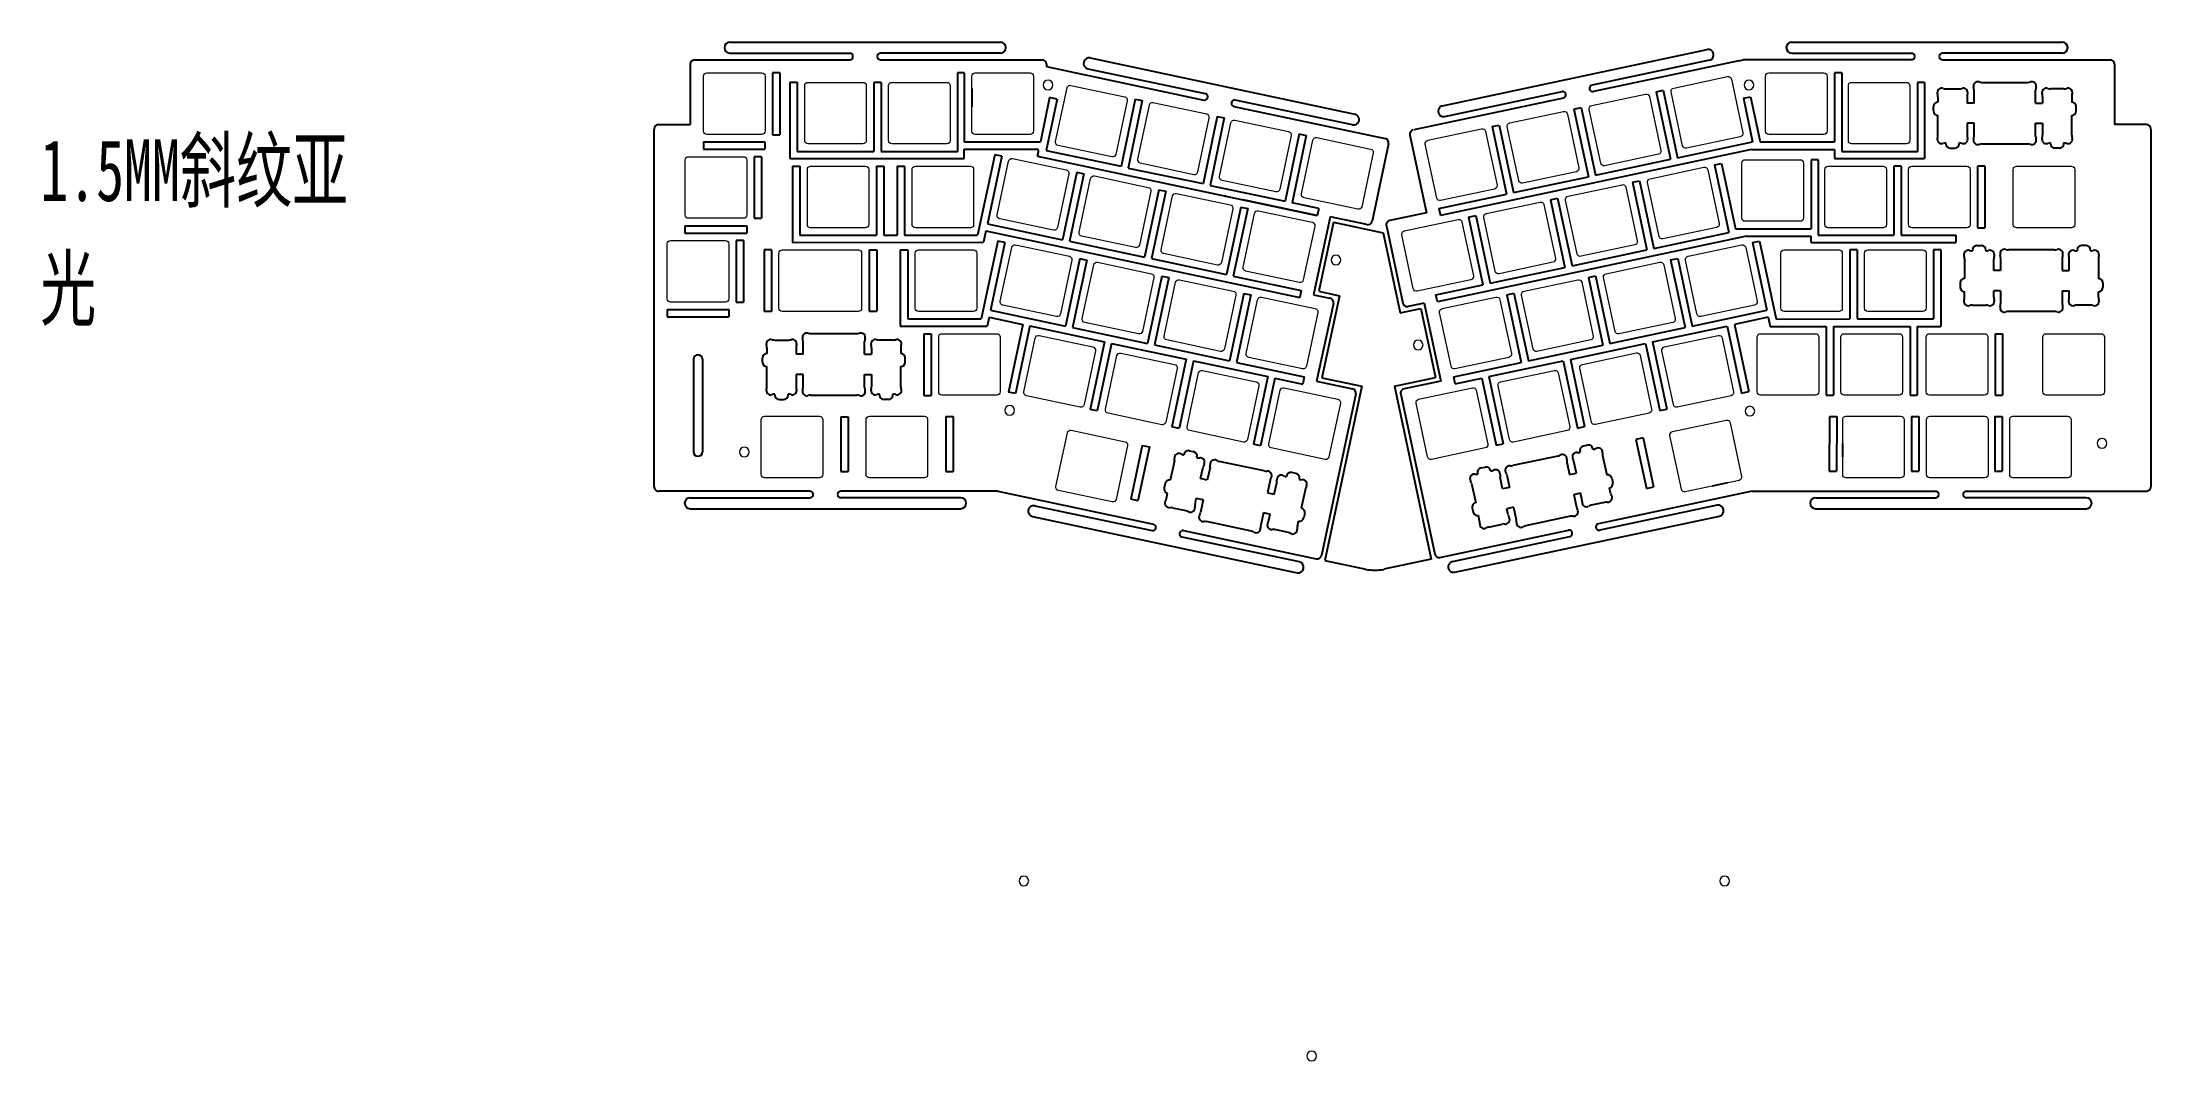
# Model space of a CAD drawing. Header units: inches. Extents: x -82 to 397, y -210 to 21.
import ezdxf

# ---------------------------------------------------------------- set-up
doc = ezdxf.new("R2010")
doc.units = ezdxf.units.IN
doc.header["$MEASUREMENT"] = 0
doc.layers.add('尺寸线层', color=3, linetype='Continuous', lineweight=18)
doc.styles.add('标准', font='', dxfattribs={"width": 0.667})
doc.styles.get('标准').set_extended_font_data('宋体')

msp = doc.modelspace()

# ---------------------------------------------------------------- texts
at = {"layer": '尺寸线层', "color": 3, "true_color": 0x00ff00, "insert": (-82.47, -43.15), "char_height": 14, "width": 73.3609, "attachment_point": 7, "line_spacing_factor": 1.15057, "style": '标准'}
msp.add_mtext('1.5MM斜纹亚光', dxfattribs=at)

# ---------------------------------------------------------------- blocks, each defined once
blk = doc.blocks.new('block 18')
at = {"color": 7, "lineweight": 18}
blk.add_open_spline([(144.63, 159.57), (144.23, 159.66), (143.83, 159.4), (143.74, 158.99), (143.74, 158.99), (141.14, 146.77), (141.14, 146.77), (141.06, 146.36), (141.32, 145.96), (141.72, 145.88), (141.72, 145.88), (153.95, 143.28), (153.95, 143.28), (154.35, 143.19), (154.75, 143.45), (154.84, 143.86), (154.84, 143.86), (157.44, 156.08), (157.44, 156.08), (157.52, 156.49), (157.26, 156.89), (156.86, 156.97), (156.86, 156.97), (144.63, 159.57), (144.63, 159.57)], degree=3, knots=[0, 0, 0, 0, 1, 1, 1, 2, 2, 2, 3, 3, 3, 4, 4, 4, 5, 5, 5, 6, 6, 6, 7, 7, 7, 8, 8, 8, 8], dxfattribs=at)
blk = doc.blocks.new('block 20')
at = {"color": 7, "lineweight": 18}
blk.add_open_spline([(135.79, 146.74), (135.79, 146.74), (135.79, 159.24), (135.79, 159.24), (135.79, 159.65), (135.45, 159.99), (135.04, 159.99), (135.04, 159.99), (122.54, 159.99), (122.54, 159.99), (122.13, 159.99), (121.79, 159.65), (121.79, 159.24), (121.79, 159.24), (121.79, 146.74), (121.79, 146.74), (121.79, 146.32), (122.13, 145.99), (122.54, 145.99), (122.54, 145.99), (135.04, 145.99), (135.04, 145.99), (135.45, 145.99), (135.79, 146.32), (135.79, 146.74)], degree=3, knots=[0, 0, 0, 0, 1, 1, 1, 2, 2, 2, 3, 3, 3, 4, 4, 4, 5, 5, 5, 6, 6, 6, 7, 7, 7, 8, 8, 8, 8], dxfattribs=at)
blk = doc.blocks.new('block 21')
at = {"color": 7, "lineweight": 18}
blk.add_open_spline([(139.28, 180.18), (138.88, 180.27), (138.48, 180.01), (138.39, 179.6), (138.39, 179.6), (135.79, 167.38), (135.79, 167.38), (135.71, 166.97), (135.97, 166.57), (136.37, 166.49), (136.37, 166.49), (148.6, 163.89), (148.6, 163.89), (149, 163.8), (149.4, 164.06), (149.49, 164.47), (149.49, 164.47), (152.09, 176.69), (152.09, 176.69), (152.17, 177.1), (151.91, 177.5), (151.51, 177.58), (151.51, 177.58), (139.28, 180.18), (139.28, 180.18)], degree=3, knots=[0, 0, 0, 0, 1, 1, 1, 2, 2, 2, 3, 3, 3, 4, 4, 4, 5, 5, 5, 6, 6, 6, 7, 7, 7, 8, 8, 8, 8], dxfattribs=at)
blk = doc.blocks.new('block 22')
at = {"color": 7, "lineweight": 18}
blk.add_open_spline([(170.72, 172.73), (170.81, 173.14), (170.55, 173.54), (170.14, 173.62), (170.14, 173.62), (157.92, 176.22), (157.92, 176.22), (157.51, 176.31), (157.11, 176.05), (157.03, 175.64), (157.03, 175.64), (154.43, 163.42), (154.43, 163.42), (154.34, 163.01), (154.6, 162.61), (155.01, 162.53), (155.01, 162.53), (167.23, 159.93), (167.23, 159.93), (167.64, 159.84), (168.04, 160.1), (168.12, 160.51), (168.12, 160.51), (170.72, 172.73), (170.72, 172.73)], degree=3, knots=[0, 0, 0, 0, 1, 1, 1, 2, 2, 2, 3, 3, 3, 4, 4, 4, 5, 5, 5, 6, 6, 6, 7, 7, 7, 8, 8, 8, 8], dxfattribs=at)
blk = doc.blocks.new('block 23')
at = {"color": 7, "lineweight": 18}
blk.add_open_spline([(173.06, 159.46), (172.98, 159.05), (173.23, 158.65), (173.64, 158.57), (173.64, 158.57), (185.87, 155.97), (185.87, 155.97), (186.27, 155.88), (186.67, 156.14), (186.76, 156.54), (186.76, 156.54), (189.35, 168.77), (189.35, 168.77), (189.44, 169.18), (189.18, 169.58), (188.78, 169.66), (188.78, 169.66), (176.55, 172.26), (176.55, 172.26), (176.15, 172.35), (175.75, 172.09), (175.66, 171.68), (175.66, 171.68), (173.06, 159.46), (173.06, 159.46)], degree=3, knots=[0, 0, 0, 0, 1, 1, 1, 2, 2, 2, 3, 3, 3, 4, 4, 4, 5, 5, 5, 6, 6, 6, 7, 7, 7, 8, 8, 8, 8], dxfattribs=at)
blk = doc.blocks.new('block 24')
at = {"color": 7, "lineweight": 18}
blk.add_open_spline([(195.18, 168.3), (194.78, 168.39), (194.38, 168.13), (194.29, 167.72), (194.29, 167.72), (191.7, 155.49), (191.7, 155.49), (191.61, 155.09), (191.87, 154.69), (192.27, 154.61), (192.27, 154.61), (204.5, 152.01), (204.5, 152.01), (204.91, 151.92), (205.3, 152.18), (205.39, 152.58), (205.39, 152.58), (207.99, 164.81), (207.99, 164.81), (208.07, 165.22), (207.82, 165.61), (207.41, 165.7), (207.41, 165.7), (195.18, 168.3), (195.18, 168.3)], degree=3, knots=[0, 0, 0, 0, 1, 1, 1, 2, 2, 2, 3, 3, 3, 4, 4, 4, 5, 5, 5, 6, 6, 6, 7, 7, 7, 8, 8, 8, 8], dxfattribs=at)
blk = doc.blocks.new('block 25')
at = {"color": 7, "lineweight": 18}
blk.add_open_spline([(130.44, 165.79), (130.44, 165.79), (130.44, 178.29), (130.44, 178.29), (130.44, 178.7), (130.1, 179.04), (129.69, 179.04), (129.69, 179.04), (117.19, 179.04), (117.19, 179.04), (116.78, 179.04), (116.44, 178.7), (116.44, 178.29), (116.44, 178.29), (116.44, 165.79), (116.44, 165.79), (116.44, 165.37), (116.78, 165.04), (117.19, 165.04), (117.19, 165.04), (129.69, 165.04), (129.69, 165.04), (130.1, 165.04), (130.44, 165.37), (130.44, 165.79)], degree=3, knots=[0, 0, 0, 0, 1, 1, 1, 2, 2, 2, 3, 3, 3, 4, 4, 4, 5, 5, 5, 6, 6, 6, 7, 7, 7, 8, 8, 8, 8], dxfattribs=at)
blk = doc.blocks.new('block 26')
at = {"color": 7, "lineweight": 18}
blk.add_open_spline([(74.08, 167.93), (74.08, 167.93), (74.08, 180.43), (74.08, 180.43), (74.08, 180.84), (73.74, 181.18), (73.33, 181.18), (73.33, 181.18), (60.83, 181.18), (60.83, 181.18), (60.42, 181.18), (60.08, 180.84), (60.08, 180.43), (60.08, 180.43), (60.08, 167.93), (60.08, 167.93), (60.08, 167.51), (60.42, 167.18), (60.83, 167.18), (60.83, 167.18), (73.33, 167.18), (73.33, 167.18), (73.74, 167.18), (74.08, 167.51), (74.08, 167.93)], degree=3, knots=[0, 0, 0, 0, 1, 1, 1, 2, 2, 2, 3, 3, 3, 4, 4, 4, 5, 5, 5, 6, 6, 6, 7, 7, 7, 8, 8, 8, 8], dxfattribs=at)
blk = doc.blocks.new('block 27')
at = {"color": 7, "lineweight": 18}
blk.add_open_spline([(151.39, 196.32), (151.47, 196.73), (151.21, 197.13), (150.81, 197.21), (150.81, 197.21), (138.58, 199.81), (138.58, 199.81), (138.18, 199.9), (137.78, 199.64), (137.69, 199.23), (137.69, 199.23), (135.09, 187.01), (135.09, 187.01), (135.01, 186.6), (135.27, 186.2), (135.67, 186.12), (135.67, 186.12), (147.9, 183.52), (147.9, 183.52), (148.3, 183.43), (148.7, 183.69), (148.79, 184.1), (148.79, 184.1), (151.39, 196.32), (151.39, 196.32)], degree=3, knots=[0, 0, 0, 0, 1, 1, 1, 2, 2, 2, 3, 3, 3, 4, 4, 4, 5, 5, 5, 6, 6, 6, 7, 7, 7, 8, 8, 8, 8], dxfattribs=at)
blk = doc.blocks.new('block 28')
at = {"color": 7, "lineweight": 18}
blk.add_open_spline([(166.53, 179.56), (166.94, 179.47), (167.34, 179.73), (167.42, 180.14), (167.42, 180.14), (170.02, 192.36), (170.02, 192.36), (170.11, 192.77), (169.85, 193.17), (169.44, 193.25), (169.44, 193.25), (157.22, 195.85), (157.22, 195.85), (156.81, 195.94), (156.41, 195.68), (156.33, 195.27), (156.33, 195.27), (153.73, 183.05), (153.73, 183.05), (153.64, 182.64), (153.9, 182.24), (154.31, 182.16), (154.31, 182.16), (166.53, 179.56), (166.53, 179.56)], degree=3, knots=[0, 0, 0, 0, 1, 1, 1, 2, 2, 2, 3, 3, 3, 4, 4, 4, 5, 5, 5, 6, 6, 6, 7, 7, 7, 8, 8, 8, 8], dxfattribs=at)
blk = doc.blocks.new('block 29')
at = {"color": 7, "lineweight": 18}
blk.add_open_spline([(172.36, 179.09), (172.28, 178.68), (172.53, 178.28), (172.94, 178.2), (172.94, 178.2), (185.17, 175.6), (185.17, 175.6), (185.57, 175.51), (185.97, 175.77), (186.06, 176.17), (186.06, 176.17), (188.65, 188.4), (188.65, 188.4), (188.74, 188.81), (188.48, 189.21), (188.08, 189.29), (188.08, 189.29), (175.85, 191.89), (175.85, 191.89), (175.45, 191.98), (175.05, 191.72), (174.96, 191.31), (174.96, 191.31), (172.36, 179.09), (172.36, 179.09)], degree=3, knots=[0, 0, 0, 0, 1, 1, 1, 2, 2, 2, 3, 3, 3, 4, 4, 4, 5, 5, 5, 6, 6, 6, 7, 7, 7, 8, 8, 8, 8], dxfattribs=at)
blk = doc.blocks.new('block 30')
at = {"color": 7, "lineweight": 18}
blk.add_open_spline([(194.48, 187.93), (194.08, 188.02), (193.68, 187.76), (193.59, 187.35), (193.59, 187.35), (191, 175.12), (191, 175.12), (190.91, 174.72), (191.17, 174.32), (191.57, 174.24), (191.57, 174.24), (203.8, 171.64), (203.8, 171.64), (204.21, 171.55), (204.6, 171.81), (204.69, 172.21), (204.69, 172.21), (207.29, 184.44), (207.29, 184.44), (207.37, 184.85), (207.12, 185.24), (206.71, 185.33), (206.71, 185.33), (194.48, 187.93), (194.48, 187.93)], degree=3, knots=[0, 0, 0, 0, 1, 1, 1, 2, 2, 2, 3, 3, 3, 4, 4, 4, 5, 5, 5, 6, 6, 6, 7, 7, 7, 8, 8, 8, 8], dxfattribs=at)
blk = doc.blocks.new('block 31')
at = {"color": 7, "lineweight": 18}
blk.add_open_spline([(105.93, 184.84), (105.93, 184.84), (105.93, 197.34), (105.93, 197.34), (105.93, 197.75), (105.59, 198.09), (105.18, 198.09), (105.18, 198.09), (92.68, 198.09), (92.68, 198.09), (92.27, 198.09), (91.93, 197.75), (91.93, 197.34), (91.93, 197.34), (91.93, 184.84), (91.93, 184.84), (91.93, 184.42), (92.27, 184.09), (92.68, 184.09), (92.68, 184.09), (105.18, 184.09), (105.18, 184.09), (105.59, 184.09), (105.93, 184.42), (105.93, 184.84)], degree=3, knots=[0, 0, 0, 0, 1, 1, 1, 2, 2, 2, 3, 3, 3, 4, 4, 4, 5, 5, 5, 6, 6, 6, 7, 7, 7, 8, 8, 8, 8], dxfattribs=at)
blk = doc.blocks.new('block 32')
at = {"color": 7, "lineweight": 18}
blk.add_open_spline([(129.74, 184.84), (129.74, 184.84), (129.74, 197.34), (129.74, 197.34), (129.74, 197.75), (129.4, 198.09), (128.99, 198.09), (128.99, 198.09), (116.49, 198.09), (116.49, 198.09), (116.08, 198.09), (115.74, 197.75), (115.74, 197.34), (115.74, 197.34), (115.74, 184.84), (115.74, 184.84), (115.74, 184.42), (116.08, 184.09), (116.49, 184.09), (116.49, 184.09), (128.99, 184.09), (128.99, 184.09), (129.4, 184.09), (129.74, 184.42), (129.74, 184.84)], degree=3, knots=[0, 0, 0, 0, 1, 1, 1, 2, 2, 2, 3, 3, 3, 4, 4, 4, 5, 5, 5, 6, 6, 6, 7, 7, 7, 8, 8, 8, 8], dxfattribs=at)
blk = doc.blocks.new('block 33')
at = {"color": 7, "lineweight": 18}
blk.add_open_spline([(78.15, 186.98), (78.15, 186.98), (78.15, 199.48), (78.15, 199.48), (78.15, 199.89), (77.81, 200.23), (77.4, 200.23), (77.4, 200.23), (64.9, 200.23), (64.9, 200.23), (64.49, 200.23), (64.15, 199.89), (64.15, 199.48), (64.15, 199.48), (64.15, 186.98), (64.15, 186.98), (64.15, 186.56), (64.49, 186.23), (64.9, 186.23), (64.9, 186.23), (77.4, 186.23), (77.4, 186.23), (77.81, 186.23), (78.15, 186.56), (78.15, 186.98)], degree=3, knots=[0, 0, 0, 0, 1, 1, 1, 2, 2, 2, 3, 3, 3, 4, 4, 4, 5, 5, 5, 6, 6, 6, 7, 7, 7, 8, 8, 8, 8], dxfattribs=at)
blk = doc.blocks.new('block 34')
at = {"color": 7, "lineweight": 18}
blk.add_open_spline([(151.86, 216.46), (151.46, 216.55), (151.06, 216.29), (150.97, 215.88), (150.97, 215.88), (148.37, 203.66), (148.37, 203.66), (148.29, 203.25), (148.55, 202.85), (148.95, 202.77), (148.95, 202.77), (161.18, 200.17), (161.18, 200.17), (161.58, 200.08), (161.98, 200.34), (162.07, 200.75), (162.07, 200.75), (164.67, 212.97), (164.67, 212.97), (164.75, 213.38), (164.49, 213.78), (164.09, 213.86), (164.09, 213.86), (151.86, 216.46), (151.86, 216.46)], degree=3, knots=[0, 0, 0, 0, 1, 1, 1, 2, 2, 2, 3, 3, 3, 4, 4, 4, 5, 5, 5, 6, 6, 6, 7, 7, 7, 8, 8, 8, 8], dxfattribs=at)
blk = doc.blocks.new('block 35')
at = {"color": 7, "lineweight": 18}
blk.add_open_spline([(179.81, 196.21), (179.81, 196.21), (167.59, 198.81), (167.59, 198.81), (167.18, 198.89), (166.92, 199.29), (167.01, 199.7), (167.01, 199.7), (169.61, 211.92), (169.61, 211.92), (169.69, 212.33), (170.09, 212.59), (170.5, 212.5), (170.5, 212.5), (182.72, 209.9), (182.72, 209.9), (183.13, 209.82), (183.39, 209.42), (183.3, 209.01), (183.3, 209.01), (180.7, 196.79), (180.7, 196.79), (180.62, 196.38), (180.22, 196.12), (179.81, 196.21)], degree=3, knots=[0, 0, 0, 0, 1, 1, 1, 2, 2, 2, 3, 3, 3, 4, 4, 4, 5, 5, 5, 6, 6, 6, 7, 7, 7, 8, 8, 8, 8], dxfattribs=at)
blk = doc.blocks.new('block 36')
at = {"color": 7, "lineweight": 18}
blk.add_open_spline([(189.13, 208.54), (188.73, 208.63), (188.33, 208.37), (188.24, 207.96), (188.24, 207.96), (185.64, 195.74), (185.64, 195.74), (185.56, 195.33), (185.81, 194.93), (186.22, 194.85), (186.22, 194.85), (198.45, 192.25), (198.45, 192.25), (198.85, 192.16), (199.25, 192.42), (199.34, 192.82), (199.34, 192.82), (201.93, 205.05), (201.93, 205.05), (202.02, 205.46), (201.76, 205.86), (201.36, 205.94), (201.36, 205.94), (189.13, 208.54), (189.13, 208.54)], degree=3, knots=[0, 0, 0, 0, 1, 1, 1, 2, 2, 2, 3, 3, 3, 4, 4, 4, 5, 5, 5, 6, 6, 6, 7, 7, 7, 8, 8, 8, 8], dxfattribs=at)
blk = doc.blocks.new('block 37')
at = {"color": 7, "lineweight": 18}
blk.add_open_spline([(204.28, 191.77), (204.19, 191.37), (204.45, 190.97), (204.85, 190.89), (204.85, 190.89), (217.08, 188.29), (217.08, 188.29), (217.49, 188.2), (217.88, 188.46), (217.97, 188.86), (217.97, 188.86), (220.57, 201.09), (220.57, 201.09), (220.65, 201.5), (220.4, 201.89), (219.99, 201.98), (219.99, 201.98), (207.76, 204.58), (207.76, 204.58), (207.36, 204.67), (206.96, 204.41), (206.87, 204), (206.87, 204), (204.28, 191.77), (204.28, 191.77)], degree=3, knots=[0, 0, 0, 0, 1, 1, 1, 2, 2, 2, 3, 3, 3, 4, 4, 4, 5, 5, 5, 6, 6, 6, 7, 7, 7, 8, 8, 8, 8], dxfattribs=at)
blk = doc.blocks.new('block 38')
at = {"color": 7, "lineweight": 18}
blk.add_open_spline([(105.33, 203.89), (105.33, 203.89), (105.33, 216.39), (105.33, 216.39), (105.33, 216.8), (104.99, 217.14), (104.58, 217.14), (104.58, 217.14), (92.08, 217.14), (92.08, 217.14), (91.67, 217.14), (91.33, 216.8), (91.33, 216.39), (91.33, 216.39), (91.33, 203.89), (91.33, 203.89), (91.33, 203.47), (91.67, 203.14), (92.08, 203.14), (92.08, 203.14), (104.58, 203.14), (104.58, 203.14), (104.99, 203.14), (105.33, 203.47), (105.33, 203.89)], degree=3, knots=[0, 0, 0, 0, 1, 1, 1, 2, 2, 2, 3, 3, 3, 4, 4, 4, 5, 5, 5, 6, 6, 6, 7, 7, 7, 8, 8, 8, 8], dxfattribs=at)
blk = doc.blocks.new('block 39')
at = {"color": 7, "lineweight": 18}
blk.add_open_spline([(124.38, 203.89), (124.38, 203.89), (124.38, 216.39), (124.38, 216.39), (124.38, 216.8), (124.04, 217.14), (123.63, 217.14), (123.63, 217.14), (111.13, 217.14), (111.13, 217.14), (110.72, 217.14), (110.38, 216.8), (110.38, 216.39), (110.38, 216.39), (110.38, 203.89), (110.38, 203.89), (110.38, 203.47), (110.72, 203.14), (111.13, 203.14), (111.13, 203.14), (123.63, 203.14), (123.63, 203.14), (124.04, 203.14), (124.38, 203.47), (124.38, 203.89)], degree=3, knots=[0, 0, 0, 0, 1, 1, 1, 2, 2, 2, 3, 3, 3, 4, 4, 4, 5, 5, 5, 6, 6, 6, 7, 7, 7, 8, 8, 8, 8], dxfattribs=at)
blk = doc.blocks.new('block 40')
at = {"color": 7, "lineweight": 18}
blk.add_open_spline([(82.31, 206.03), (82.31, 206.03), (82.31, 218.53), (82.31, 218.53), (82.31, 218.94), (81.97, 219.28), (81.56, 219.28), (81.56, 219.28), (69.06, 219.28), (69.06, 219.28), (68.65, 219.28), (68.31, 218.94), (68.31, 218.53), (68.31, 218.53), (68.31, 206.03), (68.31, 206.03), (68.31, 205.61), (68.65, 205.28), (69.06, 205.28), (69.06, 205.28), (81.56, 205.28), (81.56, 205.28), (81.97, 205.28), (82.31, 205.61), (82.31, 206.03)], degree=3, knots=[0, 0, 0, 0, 1, 1, 1, 2, 2, 2, 3, 3, 3, 4, 4, 4, 5, 5, 5, 6, 6, 6, 7, 7, 7, 8, 8, 8, 8], dxfattribs=at)
blk = doc.blocks.new('block 41')
at = {"color": 7, "lineweight": 18}
blk.add_open_spline([(386.84, 146.74), (386.84, 146.74), (386.84, 159.24), (386.84, 159.24), (386.84, 159.65), (386.51, 159.99), (386.09, 159.99), (386.09, 159.99), (373.59, 159.99), (373.59, 159.99), (373.18, 159.99), (372.84, 159.65), (372.84, 159.24), (372.84, 159.24), (372.84, 146.74), (372.84, 146.74), (372.84, 146.32), (373.18, 145.99), (373.59, 145.99), (373.59, 145.99), (386.09, 145.99), (386.09, 145.99), (386.51, 145.99), (386.84, 146.32), (386.84, 146.74)], degree=3, knots=[0, 0, 0, 0, 1, 1, 1, 2, 2, 2, 3, 3, 3, 4, 4, 4, 5, 5, 5, 6, 6, 6, 7, 7, 7, 8, 8, 8, 8], dxfattribs=at)
blk = doc.blocks.new('block 42')
at = {"color": 7, "lineweight": 18}
blk.add_open_spline([(380.12, 184.84), (380.12, 184.84), (380.12, 197.34), (380.12, 197.34), (380.12, 197.75), (379.78, 198.09), (379.37, 198.09), (379.37, 198.09), (366.87, 198.09), (366.87, 198.09), (366.46, 198.09), (366.12, 197.75), (366.12, 197.34), (366.12, 197.34), (366.12, 184.84), (366.12, 184.84), (366.12, 184.42), (366.46, 184.09), (366.87, 184.09), (366.87, 184.09), (379.37, 184.09), (379.37, 184.09), (379.78, 184.09), (380.12, 184.42), (380.12, 184.84)], degree=3, knots=[0, 0, 0, 0, 1, 1, 1, 2, 2, 2, 3, 3, 3, 4, 4, 4, 5, 5, 5, 6, 6, 6, 7, 7, 7, 8, 8, 8, 8], dxfattribs=at)
blk = doc.blocks.new('block 44')
at = {"color": 7, "lineweight": 18}
blk.add_open_spline([(360.3, 146.74), (360.3, 146.74), (360.3, 159.24), (360.3, 159.24), (360.3, 159.65), (359.97, 159.99), (359.55, 159.99), (359.55, 159.99), (347.05, 159.99), (347.05, 159.99), (346.64, 159.99), (346.3, 159.65), (346.3, 159.24), (346.3, 159.24), (346.3, 146.74), (346.3, 146.74), (346.3, 146.32), (346.64, 145.99), (347.05, 145.99), (347.05, 145.99), (359.55, 145.99), (359.55, 145.99), (359.97, 145.99), (360.3, 146.32), (360.3, 146.74)], degree=3, knots=[0, 0, 0, 0, 1, 1, 1, 2, 2, 2, 3, 3, 3, 4, 4, 4, 5, 5, 5, 6, 6, 6, 7, 7, 7, 8, 8, 8, 8], dxfattribs=at)
blk = doc.blocks.new('block 45')
at = {"color": 7, "lineweight": 18}
blk.add_open_spline([(356.3, 184.84), (356.3, 184.84), (356.3, 197.34), (356.3, 197.34), (356.3, 197.75), (355.96, 198.09), (355.55, 198.09), (355.55, 198.09), (343.05, 198.09), (343.05, 198.09), (342.64, 198.09), (342.3, 197.75), (342.3, 197.34), (342.3, 197.34), (342.3, 184.84), (342.3, 184.84), (342.3, 184.42), (342.64, 184.09), (343.05, 184.09), (343.05, 184.09), (355.55, 184.09), (355.55, 184.09), (355.96, 184.09), (356.3, 184.42), (356.3, 184.84)], degree=3, knots=[0, 0, 0, 0, 1, 1, 1, 2, 2, 2, 3, 3, 3, 4, 4, 4, 5, 5, 5, 6, 6, 6, 7, 7, 7, 8, 8, 8, 8], dxfattribs=at)
blk = doc.blocks.new('block 46')
at = {"color": 7, "lineweight": 18}
blk.add_open_spline([(346.29, 165.79), (346.29, 165.79), (346.29, 178.29), (346.29, 178.29), (346.29, 178.7), (345.95, 179.04), (345.54, 179.04), (345.54, 179.04), (333.04, 179.04), (333.04, 179.04), (332.63, 179.04), (332.29, 178.7), (332.29, 178.29), (332.29, 178.29), (332.29, 165.79), (332.29, 165.79), (332.29, 165.37), (332.63, 165.04), (333.04, 165.04), (333.04, 165.04), (345.54, 165.04), (345.54, 165.04), (345.95, 165.04), (346.29, 165.37), (346.29, 165.79)], degree=3, knots=[0, 0, 0, 0, 1, 1, 1, 2, 2, 2, 3, 3, 3, 4, 4, 4, 5, 5, 5, 6, 6, 6, 7, 7, 7, 8, 8, 8, 8], dxfattribs=at)
blk = doc.blocks.new('block 47')
at = {"color": 7, "lineweight": 18}
blk.add_open_spline([(342.61, 203.89), (342.61, 203.89), (342.61, 216.39), (342.61, 216.39), (342.61, 216.8), (342.27, 217.14), (341.86, 217.14), (341.86, 217.14), (329.36, 217.14), (329.36, 217.14), (328.95, 217.14), (328.61, 216.8), (328.61, 216.39), (328.61, 216.39), (328.61, 203.89), (328.61, 203.89), (328.61, 203.47), (328.95, 203.14), (329.36, 203.14), (329.36, 203.14), (341.86, 203.14), (341.86, 203.14), (342.27, 203.14), (342.61, 203.47), (342.61, 203.89)], degree=3, knots=[0, 0, 0, 0, 1, 1, 1, 2, 2, 2, 3, 3, 3, 4, 4, 4, 5, 5, 5, 6, 6, 6, 7, 7, 7, 8, 8, 8, 8], dxfattribs=at)
blk = doc.blocks.new('block 48')
at = {"color": 7, "lineweight": 18}
blk.add_open_spline([(340.93, 146.74), (340.93, 146.74), (340.93, 159.24), (340.93, 159.24), (340.93, 159.65), (340.59, 159.99), (340.18, 159.99), (340.18, 159.99), (327.68, 159.99), (327.68, 159.99), (327.27, 159.99), (326.93, 159.65), (326.93, 159.24), (326.93, 159.24), (326.93, 146.74), (326.93, 146.74), (326.93, 146.32), (327.27, 145.99), (327.68, 145.99), (327.68, 145.99), (340.18, 145.99), (340.18, 145.99), (340.59, 145.99), (340.93, 146.32), (340.93, 146.74)], degree=3, knots=[0, 0, 0, 0, 1, 1, 1, 2, 2, 2, 3, 3, 3, 4, 4, 4, 5, 5, 5, 6, 6, 6, 7, 7, 7, 8, 8, 8, 8], dxfattribs=at)
blk = doc.blocks.new('block 49')
at = {"color": 7, "lineweight": 18}
blk.add_open_spline([(337.25, 184.84), (337.25, 184.84), (337.25, 197.34), (337.25, 197.34), (337.25, 197.75), (336.91, 198.09), (336.5, 198.09), (336.5, 198.09), (324, 198.09), (324, 198.09), (323.59, 198.09), (323.25, 197.75), (323.25, 197.34), (323.25, 197.34), (323.25, 184.84), (323.25, 184.84), (323.25, 184.42), (323.59, 184.09), (324, 184.09), (324, 184.09), (336.5, 184.09), (336.5, 184.09), (336.91, 184.09), (337.25, 184.42), (337.25, 184.84)], degree=3, knots=[0, 0, 0, 0, 1, 1, 1, 2, 2, 2, 3, 3, 3, 4, 4, 4, 5, 5, 5, 6, 6, 6, 7, 7, 7, 8, 8, 8, 8], dxfattribs=at)
blk = doc.blocks.new('block 50')
at = {"color": 7, "lineweight": 18}
blk.add_open_spline([(327.24, 165.79), (327.24, 165.79), (327.24, 178.29), (327.24, 178.29), (327.24, 178.7), (326.9, 179.04), (326.49, 179.04), (326.49, 179.04), (313.99, 179.04), (313.99, 179.04), (313.58, 179.04), (313.24, 178.7), (313.24, 178.29), (313.24, 178.29), (313.24, 165.79), (313.24, 165.79), (313.24, 165.37), (313.58, 165.04), (313.99, 165.04), (313.99, 165.04), (326.49, 165.04), (326.49, 165.04), (326.9, 165.04), (327.24, 165.37), (327.24, 165.79)], degree=3, knots=[0, 0, 0, 0, 1, 1, 1, 2, 2, 2, 3, 3, 3, 4, 4, 4, 5, 5, 5, 6, 6, 6, 7, 7, 7, 8, 8, 8, 8], dxfattribs=at)
blk = doc.blocks.new('block 51')
at = {"color": 7, "lineweight": 18}
blk.add_open_spline([(321.88, 146.74), (321.88, 146.74), (321.88, 159.24), (321.88, 159.24), (321.88, 159.65), (321.54, 159.99), (321.13, 159.99), (321.13, 159.99), (308.63, 159.99), (308.63, 159.99), (308.22, 159.99), (307.88, 159.65), (307.88, 159.24), (307.88, 159.24), (307.88, 146.74), (307.88, 146.74), (307.88, 146.32), (308.22, 145.99), (308.63, 145.99), (308.63, 145.99), (321.13, 145.99), (321.13, 145.99), (321.54, 145.99), (321.88, 146.32), (321.88, 146.74)], degree=3, knots=[0, 0, 0, 0, 1, 1, 1, 2, 2, 2, 3, 3, 3, 4, 4, 4, 5, 5, 5, 6, 6, 6, 7, 7, 7, 8, 8, 8, 8], dxfattribs=at)
blk = doc.blocks.new('block 52')
at = {"color": 7, "lineweight": 18}
blk.add_open_spline([(288.91, 215.84), (288.51, 215.76), (288.25, 215.36), (288.33, 214.95), (288.33, 214.95), (290.93, 202.73), (290.93, 202.73), (291.02, 202.32), (291.42, 202.06), (291.82, 202.15), (291.82, 202.15), (304.05, 204.75), (304.05, 204.75), (304.45, 204.83), (304.71, 205.23), (304.63, 205.64), (304.63, 205.64), (302.03, 217.86), (302.03, 217.86), (301.94, 218.27), (301.54, 218.53), (301.14, 218.44), (301.14, 218.44), (288.91, 215.84), (288.91, 215.84)], degree=3, knots=[0, 0, 0, 0, 1, 1, 1, 2, 2, 2, 3, 3, 3, 4, 4, 4, 5, 5, 5, 6, 6, 6, 7, 7, 7, 8, 8, 8, 8], dxfattribs=at)
blk = doc.blocks.new('block 53')
at = {"color": 7, "lineweight": 18}
blk.add_open_spline([(292.17, 177.58), (291.77, 177.5), (291.51, 177.1), (291.59, 176.69), (291.59, 176.69), (294.19, 164.47), (294.19, 164.47), (294.28, 164.06), (294.68, 163.8), (295.08, 163.89), (295.08, 163.89), (307.31, 166.49), (307.31, 166.49), (307.71, 166.57), (307.97, 166.97), (307.89, 167.38), (307.89, 167.38), (305.29, 179.6), (305.29, 179.6), (305.2, 180.01), (304.8, 180.27), (304.4, 180.18), (304.4, 180.18), (292.17, 177.58), (292.17, 177.58)], degree=3, knots=[0, 0, 0, 0, 1, 1, 1, 2, 2, 2, 3, 3, 3, 4, 4, 4, 5, 5, 5, 6, 6, 6, 7, 7, 7, 8, 8, 8, 8], dxfattribs=at)
blk = doc.blocks.new('block 54')
at = {"color": 7, "lineweight": 18}
blk.add_open_spline([(283.55, 195.23), (283.15, 195.15), (282.89, 194.75), (282.97, 194.34), (282.97, 194.34), (285.57, 182.12), (285.57, 182.12), (285.66, 181.71), (286.06, 181.45), (286.46, 181.54), (286.46, 181.54), (298.69, 184.14), (298.69, 184.14), (299.09, 184.22), (299.35, 184.62), (299.27, 185.03), (299.27, 185.03), (296.67, 197.25), (296.67, 197.25), (296.58, 197.66), (296.18, 197.92), (295.78, 197.83), (295.78, 197.83), (283.55, 195.23), (283.55, 195.23)], degree=3, knots=[0, 0, 0, 0, 1, 1, 1, 2, 2, 2, 3, 3, 3, 4, 4, 4, 5, 5, 5, 6, 6, 6, 7, 7, 7, 8, 8, 8, 8], dxfattribs=at)
blk = doc.blocks.new('block 55')
at = {"color": 7, "lineweight": 18}
blk.add_open_spline([(288.83, 143.86), (288.92, 143.45), (289.32, 143.19), (289.72, 143.28), (289.72, 143.28), (301.95, 145.88), (301.95, 145.88), (302.35, 145.96), (302.61, 146.36), (302.53, 146.77), (302.53, 146.77), (299.93, 158.99), (299.93, 158.99), (299.84, 159.4), (299.44, 159.66), (299.04, 159.57), (299.04, 159.57), (286.81, 156.97), (286.81, 156.97), (286.41, 156.89), (286.15, 156.49), (286.23, 156.08), (286.23, 156.08), (288.83, 143.86), (288.83, 143.86)], degree=3, knots=[0, 0, 0, 0, 1, 1, 1, 2, 2, 2, 3, 3, 3, 4, 4, 4, 5, 5, 5, 6, 6, 6, 7, 7, 7, 8, 8, 8, 8], dxfattribs=at)
blk = doc.blocks.new('block 56')
at = {"color": 7, "lineweight": 18}
blk.add_open_spline([(303.76, 126.63), (304.17, 126.72), (304.43, 127.12), (304.34, 127.52), (304.34, 127.52), (301.74, 139.75), (301.74, 139.75), (301.66, 140.16), (301.26, 140.41), (300.85, 140.33), (300.85, 140.33), (288.63, 137.73), (288.63, 137.73), (288.22, 137.64), (287.96, 137.24), (288.05, 136.84), (288.05, 136.84), (290.65, 124.61), (290.65, 124.61), (290.73, 124.21), (291.13, 123.95), (291.54, 124.03), (291.54, 124.03), (303.76, 126.63), (303.76, 126.63)], degree=3, knots=[0, 0, 0, 0, 1, 1, 1, 2, 2, 2, 3, 3, 3, 4, 4, 4, 5, 5, 5, 6, 6, 6, 7, 7, 7, 8, 8, 8, 8], dxfattribs=at)
blk = doc.blocks.new('block 57')
at = {"color": 7, "lineweight": 18}
blk.add_open_spline([(270.28, 211.88), (269.87, 211.8), (269.61, 211.4), (269.7, 210.99), (269.7, 210.99), (272.3, 198.77), (272.3, 198.77), (272.39, 198.36), (272.78, 198.1), (273.19, 198.19), (273.19, 198.19), (285.42, 200.79), (285.42, 200.79), (285.82, 200.87), (286.08, 201.27), (285.99, 201.68), (285.99, 201.68), (283.39, 213.9), (283.39, 213.9), (283.31, 214.31), (282.91, 214.57), (282.51, 214.48), (282.51, 214.48), (270.28, 211.88), (270.28, 211.88)], degree=3, knots=[0, 0, 0, 0, 1, 1, 1, 2, 2, 2, 3, 3, 3, 4, 4, 4, 5, 5, 5, 6, 6, 6, 7, 7, 7, 8, 8, 8, 8], dxfattribs=at)
blk = doc.blocks.new('block 58')
at = {"color": 7, "lineweight": 18}
blk.add_open_spline([(273.54, 173.62), (273.13, 173.54), (272.87, 173.14), (272.96, 172.73), (272.96, 172.73), (275.56, 160.51), (275.56, 160.51), (275.65, 160.1), (276.04, 159.84), (276.45, 159.93), (276.45, 159.93), (288.68, 162.53), (288.68, 162.53), (289.08, 162.61), (289.34, 163.01), (289.25, 163.42), (289.25, 163.42), (286.65, 175.64), (286.65, 175.64), (286.57, 176.05), (286.17, 176.31), (285.77, 176.22), (285.77, 176.22), (273.54, 173.62), (273.54, 173.62)], degree=3, knots=[0, 0, 0, 0, 1, 1, 1, 2, 2, 2, 3, 3, 3, 4, 4, 4, 5, 5, 5, 6, 6, 6, 7, 7, 7, 8, 8, 8, 8], dxfattribs=at)
blk = doc.blocks.new('block 59')
at = {"color": 7, "lineweight": 18}
blk.add_open_spline([(264.92, 191.27), (264.51, 191.19), (264.25, 190.79), (264.34, 190.38), (264.34, 190.38), (266.94, 178.16), (266.94, 178.16), (267.03, 177.75), (267.42, 177.49), (267.83, 177.58), (267.83, 177.58), (280.06, 180.18), (280.06, 180.18), (280.46, 180.26), (280.72, 180.66), (280.63, 181.07), (280.63, 181.07), (278.03, 193.29), (278.03, 193.29), (277.95, 193.7), (277.55, 193.96), (277.15, 193.87), (277.15, 193.87), (264.92, 191.27), (264.92, 191.27)], degree=3, knots=[0, 0, 0, 0, 1, 1, 1, 2, 2, 2, 3, 3, 3, 4, 4, 4, 5, 5, 5, 6, 6, 6, 7, 7, 7, 8, 8, 8, 8], dxfattribs=at)
blk = doc.blocks.new('block 60')
at = {"color": 7, "lineweight": 18}
blk.add_open_spline([(281.29, 155.03), (281.21, 155.44), (280.81, 155.7), (280.41, 155.61), (280.41, 155.61), (268.18, 153.01), (268.18, 153.01), (267.77, 152.93), (267.51, 152.53), (267.6, 152.12), (267.6, 152.12), (270.2, 139.9), (270.2, 139.9), (270.29, 139.49), (270.68, 139.23), (271.09, 139.32), (271.09, 139.32), (283.32, 141.92), (283.32, 141.92), (283.72, 142), (283.98, 142.4), (283.89, 142.81), (283.89, 142.81), (281.29, 155.03), (281.29, 155.03)], degree=3, knots=[0, 0, 0, 0, 1, 1, 1, 2, 2, 2, 3, 3, 3, 4, 4, 4, 5, 5, 5, 6, 6, 6, 7, 7, 7, 8, 8, 8, 8], dxfattribs=at)
blk = doc.blocks.new('block 61')
at = {"color": 7, "lineweight": 18}
blk.add_open_spline([(266.78, 196.83), (267.19, 196.91), (267.45, 197.31), (267.36, 197.72), (267.36, 197.72), (264.76, 209.94), (264.76, 209.94), (264.67, 210.35), (264.28, 210.61), (263.87, 210.52), (263.87, 210.52), (251.64, 207.92), (251.64, 207.92), (251.24, 207.84), (250.98, 207.44), (251.07, 207.03), (251.07, 207.03), (253.67, 194.8), (253.67, 194.8), (253.75, 194.4), (254.15, 194.14), (254.56, 194.23), (254.56, 194.23), (266.78, 196.83), (266.78, 196.83)], degree=3, knots=[0, 0, 0, 0, 1, 1, 1, 2, 2, 2, 3, 3, 3, 4, 4, 4, 5, 5, 5, 6, 6, 6, 7, 7, 7, 8, 8, 8, 8], dxfattribs=at)
blk = doc.blocks.new('block 62')
at = {"color": 7, "lineweight": 18}
blk.add_open_spline([(270.04, 158.57), (270.45, 158.65), (270.71, 159.05), (270.62, 159.46), (270.62, 159.46), (268.02, 171.68), (268.02, 171.68), (267.93, 172.09), (267.54, 172.35), (267.13, 172.26), (267.13, 172.26), (254.9, 169.66), (254.9, 169.66), (254.5, 169.58), (254.24, 169.18), (254.33, 168.77), (254.33, 168.77), (256.93, 156.54), (256.93, 156.54), (257.01, 156.14), (257.41, 155.88), (257.82, 155.97), (257.82, 155.97), (270.04, 158.57), (270.04, 158.57)], degree=3, knots=[0, 0, 0, 0, 1, 1, 1, 2, 2, 2, 3, 3, 3, 4, 4, 4, 5, 5, 5, 6, 6, 6, 7, 7, 7, 8, 8, 8, 8], dxfattribs=at)
blk = doc.blocks.new('block 63')
at = {"color": 7, "lineweight": 18}
blk.add_open_spline([(246.28, 187.31), (245.88, 187.23), (245.62, 186.83), (245.71, 186.42), (245.71, 186.42), (248.31, 174.19), (248.31, 174.19), (248.39, 173.79), (248.79, 173.53), (249.2, 173.62), (249.2, 173.62), (261.42, 176.22), (261.42, 176.22), (261.83, 176.3), (262.09, 176.7), (262, 177.11), (262, 177.11), (259.4, 189.33), (259.4, 189.33), (259.31, 189.74), (258.92, 190), (258.51, 189.91), (258.51, 189.91), (246.28, 187.31), (246.28, 187.31)], degree=3, knots=[0, 0, 0, 0, 1, 1, 1, 2, 2, 2, 3, 3, 3, 4, 4, 4, 5, 5, 5, 6, 6, 6, 7, 7, 7, 8, 8, 8, 8], dxfattribs=at)
blk = doc.blocks.new('block 64')
at = {"color": 7, "lineweight": 18}
blk.add_open_spline([(264.68, 137.96), (265.09, 138.04), (265.35, 138.44), (265.26, 138.85), (265.26, 138.85), (262.66, 151.07), (262.66, 151.07), (262.57, 151.48), (262.18, 151.74), (261.77, 151.65), (261.77, 151.65), (249.54, 149.05), (249.54, 149.05), (249.14, 148.97), (248.88, 148.57), (248.97, 148.16), (248.97, 148.16), (251.57, 135.93), (251.57, 135.93), (251.65, 135.53), (252.05, 135.27), (252.46, 135.36), (252.46, 135.36), (264.68, 137.96), (264.68, 137.96)], degree=3, knots=[0, 0, 0, 0, 1, 1, 1, 2, 2, 2, 3, 3, 3, 4, 4, 4, 5, 5, 5, 6, 6, 6, 7, 7, 7, 8, 8, 8, 8], dxfattribs=at)
blk = doc.blocks.new('block 65')
at = {"color": 7, "lineweight": 18}
blk.add_open_spline([(248.15, 192.87), (248.55, 192.95), (248.81, 193.35), (248.73, 193.75), (248.73, 193.75), (246.13, 205.98), (246.13, 205.98), (246.04, 206.39), (245.64, 206.65), (245.24, 206.56), (245.24, 206.56), (233.01, 203.96), (233.01, 203.96), (232.61, 203.87), (232.35, 203.48), (232.43, 203.07), (232.43, 203.07), (235.03, 190.84), (235.03, 190.84), (235.12, 190.44), (235.52, 190.18), (235.92, 190.27), (235.92, 190.27), (248.15, 192.87), (248.15, 192.87)], degree=3, knots=[0, 0, 0, 0, 1, 1, 1, 2, 2, 2, 3, 3, 3, 4, 4, 4, 5, 5, 5, 6, 6, 6, 7, 7, 7, 8, 8, 8, 8], dxfattribs=at)
blk = doc.blocks.new('block 66')
at = {"color": 7, "lineweight": 18}
blk.add_open_spline([(236.27, 165.7), (235.87, 165.61), (235.61, 165.22), (235.69, 164.81), (235.69, 164.81), (238.29, 152.58), (238.29, 152.58), (238.38, 152.18), (238.78, 151.92), (239.18, 152.01), (239.18, 152.01), (251.41, 154.61), (251.41, 154.61), (251.81, 154.69), (252.07, 155.09), (251.99, 155.49), (251.99, 155.49), (249.39, 167.72), (249.39, 167.72), (249.3, 168.13), (248.9, 168.39), (248.5, 168.3), (248.5, 168.3), (236.27, 165.7), (236.27, 165.7)], degree=3, knots=[0, 0, 0, 0, 1, 1, 1, 2, 2, 2, 3, 3, 3, 4, 4, 4, 5, 5, 5, 6, 6, 6, 7, 7, 7, 8, 8, 8, 8], dxfattribs=at)
blk = doc.blocks.new('block 67')
at = {"color": 7, "lineweight": 18}
blk.add_open_spline([(242.79, 172.26), (243.19, 172.34), (243.45, 172.74), (243.37, 173.14), (243.37, 173.14), (240.77, 185.37), (240.77, 185.37), (240.68, 185.78), (240.28, 186.04), (239.88, 185.95), (239.88, 185.95), (227.65, 183.35), (227.65, 183.35), (227.25, 183.26), (226.99, 182.87), (227.07, 182.46), (227.07, 182.46), (229.67, 170.23), (229.67, 170.23), (229.76, 169.83), (230.16, 169.57), (230.56, 169.66), (230.56, 169.66), (242.79, 172.26), (242.79, 172.26)], degree=3, knots=[0, 0, 0, 0, 1, 1, 1, 2, 2, 2, 3, 3, 3, 4, 4, 4, 5, 5, 5, 6, 6, 6, 7, 7, 7, 8, 8, 8, 8], dxfattribs=at)
blk = doc.blocks.new('block 68')
at = {"color": 7, "lineweight": 18}
blk.add_open_spline([(246.05, 134), (246.45, 134.08), (246.71, 134.48), (246.63, 134.88), (246.63, 134.88), (244.03, 147.11), (244.03, 147.11), (243.94, 147.52), (243.54, 147.78), (243.14, 147.69), (243.14, 147.69), (230.91, 145.09), (230.91, 145.09), (230.51, 145), (230.25, 144.61), (230.33, 144.2), (230.33, 144.2), (232.93, 131.97), (232.93, 131.97), (233.02, 131.57), (233.42, 131.31), (233.82, 131.4), (233.82, 131.4), (246.05, 134), (246.05, 134)], degree=3, knots=[0, 0, 0, 0, 1, 1, 1, 2, 2, 2, 3, 3, 3, 4, 4, 4, 5, 5, 5, 6, 6, 6, 7, 7, 7, 8, 8, 8, 8], dxfattribs=at)
blk = doc.blocks.new('block 69')
at = {"color": 7, "lineweight": 18}
blk.add_open_spline([(136.85, 142.57), (136.85, 143.18), (137.34, 143.67), (137.95, 143.67), (138.55, 143.67), (139.05, 143.18), (139.05, 142.57), (139.05, 141.96), (138.55, 141.47), (137.95, 141.47), (137.34, 141.47), (136.85, 141.96), (136.85, 142.57)], degree=3, knots=[0, 0, 0, 0, 1, 1, 1, 2, 2, 2, 3, 3, 3, 4, 4, 4, 4], dxfattribs=at)
blk = doc.blocks.new('block 70')
at = {"color": 7, "lineweight": 18}
blk.add_open_spline([(229.71, 157.43), (229.71, 158.04), (230.2, 158.53), (230.81, 158.53), (231.41, 158.53), (231.91, 158.04), (231.91, 157.43), (231.91, 156.82), (231.41, 156.33), (230.81, 156.33), (230.2, 156.33), (229.71, 156.82), (229.71, 157.43)], degree=3, knots=[0, 0, 0, 0, 1, 1, 1, 2, 2, 2, 3, 3, 3, 4, 4, 4, 4], dxfattribs=at)
blk = doc.blocks.new('block 71')
at = {"color": 7, "lineweight": 18}
blk.add_open_spline([(305.12, 142.38), (305.12, 142.98), (305.61, 143.48), (306.22, 143.48), (306.83, 143.48), (307.32, 142.98), (307.32, 142.38), (307.32, 141.77), (306.83, 141.28), (306.22, 141.28), (305.61, 141.28), (305.12, 141.77), (305.12, 142.38)], degree=3, knots=[0, 0, 0, 0, 1, 1, 1, 2, 2, 2, 3, 3, 3, 4, 4, 4, 4], dxfattribs=at)
blk = doc.blocks.new('block 72')
at = {"color": 7, "lineweight": 18}
blk.add_open_spline([(103.53, 179.04), (103.53, 179.04), (86.23, 179.04), (86.23, 179.04), (85.82, 179.04), (85.48, 178.7), (85.48, 178.29), (85.48, 178.29), (85.48, 165.79), (85.48, 165.79), (85.48, 165.37), (85.82, 165.04), (86.23, 165.04), (86.23, 165.04), (103.53, 165.04), (103.53, 165.04), (103.94, 165.04), (104.28, 165.37), (104.28, 165.79), (104.28, 165.79), (104.28, 178.29), (104.28, 178.29), (104.28, 178.7), (103.94, 179.04), (103.53, 179.04)], degree=3, knots=[0, 0, 0, 0, 1, 1, 1, 2, 2, 2, 3, 3, 3, 4, 4, 4, 5, 5, 5, 6, 6, 6, 7, 7, 7, 8, 8, 8, 8], dxfattribs=at)
blk = doc.blocks.new('block 73')
at = {"color": 7, "lineweight": 18}
blk.add_open_spline([(76.51, 133.07), (76.51, 133.68), (77, 134.17), (77.61, 134.17), (78.22, 134.17), (78.71, 133.68), (78.71, 133.07), (78.71, 132.46), (78.22, 131.97), (77.61, 131.97), (77, 131.97), (76.51, 132.46), (76.51, 133.07)], degree=3, knots=[0, 0, 0, 0, 1, 1, 1, 2, 2, 2, 3, 3, 3, 4, 4, 4, 4], dxfattribs=at)
blk = doc.blocks.new('block 74')
at = {"color": 7, "lineweight": 18}
blk.add_open_spline([(385.2, 135.07), (385.2, 135.68), (385.69, 136.17), (386.3, 136.17), (386.9, 136.17), (387.4, 135.68), (387.4, 135.07), (387.4, 134.46), (386.9, 133.97), (386.3, 133.97), (385.69, 133.97), (385.2, 134.46), (385.2, 135.07)], degree=3, knots=[0, 0, 0, 0, 1, 1, 1, 2, 2, 2, 3, 3, 3, 4, 4, 4, 4], dxfattribs=at)
blk = doc.blocks.new('block 78')
at = {"color": 7, "lineweight": 18}
blk.add_open_spline([(95.46, 127.95), (95.46, 127.95), (95.46, 140.45), (95.46, 140.45), (95.46, 140.86), (95.12, 141.2), (94.71, 141.2), (94.71, 141.2), (82.21, 141.2), (82.21, 141.2), (81.79, 141.2), (81.46, 140.86), (81.46, 140.45), (81.46, 140.45), (81.46, 127.95), (81.46, 127.95), (81.46, 127.53), (81.79, 127.2), (82.21, 127.2), (82.21, 127.2), (94.71, 127.2), (94.71, 127.2), (95.12, 127.2), (95.46, 127.53), (95.46, 127.95)], degree=3, knots=[0, 0, 0, 0, 1, 1, 1, 2, 2, 2, 3, 3, 3, 4, 4, 4, 5, 5, 5, 6, 6, 6, 7, 7, 7, 8, 8, 8, 8], dxfattribs=at)
blk = doc.blocks.new('block 79')
at = {"color": 7, "lineweight": 18}
blk.add_open_spline([(119.28, 127.95), (119.28, 127.95), (119.28, 140.45), (119.28, 140.45), (119.28, 140.86), (118.95, 141.2), (118.53, 141.2), (118.53, 141.2), (106.03, 141.2), (106.03, 141.2), (105.62, 141.2), (105.28, 140.86), (105.28, 140.45), (105.28, 140.45), (105.28, 127.95), (105.28, 127.95), (105.28, 127.53), (105.62, 127.2), (106.03, 127.2), (106.03, 127.2), (118.53, 127.2), (118.53, 127.2), (118.95, 127.2), (119.28, 127.53), (119.28, 127.95)], degree=3, knots=[0, 0, 0, 0, 1, 1, 1, 2, 2, 2, 3, 3, 3, 4, 4, 4, 5, 5, 5, 6, 6, 6, 7, 7, 7, 8, 8, 8, 8], dxfattribs=at)
blk = doc.blocks.new('block 80')
at = {"color": 7, "lineweight": 18}
blk.add_open_spline([(163.2, 155.59), (162.79, 155.68), (162.39, 155.42), (162.31, 155.01), (162.31, 155.01), (159.71, 142.79), (159.71, 142.79), (159.62, 142.38), (159.88, 141.98), (160.29, 141.9), (160.29, 141.9), (172.51, 139.3), (172.51, 139.3), (172.92, 139.21), (173.32, 139.47), (173.4, 139.88), (173.4, 139.88), (176, 152.1), (176, 152.1), (176.09, 152.51), (175.83, 152.91), (175.43, 152.99), (175.43, 152.99), (163.2, 155.59), (163.2, 155.59)], degree=3, knots=[0, 0, 0, 0, 1, 1, 1, 2, 2, 2, 3, 3, 3, 4, 4, 4, 5, 5, 5, 6, 6, 6, 7, 7, 7, 8, 8, 8, 8], dxfattribs=at)
blk = doc.blocks.new('block 81')
at = {"color": 7, "lineweight": 18}
blk.add_open_spline([(181.78, 151.64), (181.38, 151.73), (180.98, 151.47), (180.89, 151.06), (180.89, 151.06), (178.29, 138.84), (178.29, 138.84), (178.21, 138.43), (178.47, 138.03), (178.87, 137.95), (178.87, 137.95), (191.1, 135.35), (191.1, 135.35), (191.5, 135.26), (191.9, 135.52), (191.99, 135.93), (191.99, 135.93), (194.59, 148.15), (194.59, 148.15), (194.67, 148.56), (194.42, 148.96), (194.01, 149.04), (194.01, 149.04), (181.78, 151.64), (181.78, 151.64)], degree=3, knots=[0, 0, 0, 0, 1, 1, 1, 2, 2, 2, 3, 3, 3, 4, 4, 4, 5, 5, 5, 6, 6, 6, 7, 7, 7, 8, 8, 8, 8], dxfattribs=at)
blk = doc.blocks.new('block 82')
at = {"color": 7, "lineweight": 18}
blk.add_open_spline([(200.32, 147.7), (199.91, 147.79), (199.52, 147.53), (199.43, 147.12), (199.43, 147.12), (196.83, 134.9), (196.83, 134.9), (196.74, 134.49), (197, 134.09), (197.41, 134.01), (197.41, 134.01), (209.64, 131.41), (209.64, 131.41), (210.04, 131.32), (210.44, 131.58), (210.52, 131.99), (210.52, 131.99), (213.12, 144.21), (213.12, 144.21), (213.21, 144.62), (212.95, 145.02), (212.55, 145.1), (212.55, 145.1), (200.32, 147.7), (200.32, 147.7)], degree=3, knots=[0, 0, 0, 0, 1, 1, 1, 2, 2, 2, 3, 3, 3, 4, 4, 4, 5, 5, 5, 6, 6, 6, 7, 7, 7, 8, 8, 8, 8], dxfattribs=at)
blk = doc.blocks.new('block 83')
at = {"color": 7, "lineweight": 18}
blk.add_open_spline([(151.94, 138.02), (151.53, 138.11), (151.14, 137.85), (151.05, 137.45), (151.05, 137.45), (148.45, 125.22), (148.45, 125.22), (148.37, 124.81), (148.62, 124.41), (149.03, 124.33), (149.03, 124.33), (161.26, 121.73), (161.26, 121.73), (161.66, 121.64), (162.06, 121.9), (162.15, 122.31), (162.15, 122.31), (164.74, 134.53), (164.74, 134.53), (164.83, 134.94), (164.57, 135.34), (164.17, 135.42), (164.17, 135.42), (151.94, 138.02), (151.94, 138.02)], degree=3, knots=[0, 0, 0, 0, 1, 1, 1, 2, 2, 2, 3, 3, 3, 4, 4, 4, 5, 5, 5, 6, 6, 6, 7, 7, 7, 8, 8, 8, 8], dxfattribs=at)
blk = doc.blocks.new('block 84')
at = {"color": 7, "lineweight": 18}
blk.add_open_spline([(341.32, 127.95), (341.32, 127.95), (341.32, 140.45), (341.32, 140.45), (341.32, 140.86), (340.99, 141.2), (340.57, 141.2), (340.57, 141.2), (328.07, 141.2), (328.07, 141.2), (327.66, 141.2), (327.32, 140.86), (327.32, 140.45), (327.32, 140.45), (327.32, 127.95), (327.32, 127.95), (327.32, 127.53), (327.66, 127.2), (328.07, 127.2), (328.07, 127.2), (340.57, 127.2), (340.57, 127.2), (340.99, 127.2), (341.32, 127.53), (341.32, 127.95)], degree=3, knots=[0, 0, 0, 0, 1, 1, 1, 2, 2, 2, 3, 3, 3, 4, 4, 4, 5, 5, 5, 6, 6, 6, 7, 7, 7, 8, 8, 8, 8], dxfattribs=at)
blk = doc.blocks.new('block 85')
at = {"color": 7, "lineweight": 18}
blk.add_open_spline([(360.37, 127.95), (360.37, 127.95), (360.37, 140.45), (360.37, 140.45), (360.37, 140.86), (360.04, 141.2), (359.62, 141.2), (359.62, 141.2), (347.12, 141.2), (347.12, 141.2), (346.71, 141.2), (346.37, 140.86), (346.37, 140.45), (346.37, 140.45), (346.37, 127.95), (346.37, 127.95), (346.37, 127.53), (346.71, 127.2), (347.12, 127.2), (347.12, 127.2), (359.62, 127.2), (359.62, 127.2), (360.04, 127.2), (360.37, 127.53), (360.37, 127.95)], degree=3, knots=[0, 0, 0, 0, 1, 1, 1, 2, 2, 2, 3, 3, 3, 4, 4, 4, 5, 5, 5, 6, 6, 6, 7, 7, 7, 8, 8, 8, 8], dxfattribs=at)
blk = doc.blocks.new('block 86')
at = {"color": 7, "lineweight": 18}
blk.add_open_spline([(379.29, 127.95), (379.29, 127.95), (379.29, 140.45), (379.29, 140.45), (379.29, 140.86), (378.96, 141.2), (378.54, 141.2), (378.54, 141.2), (366.04, 141.2), (366.04, 141.2), (365.63, 141.2), (365.29, 140.86), (365.29, 140.45), (365.29, 140.45), (365.29, 127.95), (365.29, 127.95), (365.29, 127.53), (365.63, 127.2), (366.04, 127.2), (366.04, 127.2), (378.54, 127.2), (378.54, 127.2), (378.96, 127.2), (379.29, 127.53), (379.29, 127.95)], degree=3, knots=[0, 0, 0, 0, 1, 1, 1, 2, 2, 2, 3, 3, 3, 4, 4, 4, 5, 5, 5, 6, 6, 6, 7, 7, 7, 8, 8, 8, 8], dxfattribs=at)
blk = doc.blocks.new('block 87')
at = {"color": 7, "lineweight": 18}
blk.add_open_spline([(323.78, 206.03), (323.78, 206.03), (323.78, 218.53), (323.78, 218.53), (323.78, 218.94), (323.44, 219.28), (323.03, 219.28), (323.03, 219.28), (310.53, 219.28), (310.53, 219.28), (310.12, 219.28), (309.78, 218.94), (309.78, 218.53), (309.78, 218.53), (309.78, 206.03), (309.78, 206.03), (309.78, 205.61), (310.12, 205.28), (310.53, 205.28), (310.53, 205.28), (323.03, 205.28), (323.03, 205.28), (323.44, 205.28), (323.78, 205.61), (323.78, 206.03)], degree=3, knots=[0, 0, 0, 0, 1, 1, 1, 2, 2, 2, 3, 3, 3, 4, 4, 4, 5, 5, 5, 6, 6, 6, 7, 7, 7, 8, 8, 8, 8], dxfattribs=at)
blk = doc.blocks.new('block 88')
at = {"color": 7, "lineweight": 18}
blk.add_open_spline([(318.42, 186.3), (318.42, 186.3), (318.42, 198.8), (318.42, 198.8), (318.42, 199.21), (318.08, 199.55), (317.67, 199.55), (317.67, 199.55), (305.17, 199.55), (305.17, 199.55), (304.76, 199.55), (304.42, 199.21), (304.42, 198.8), (304.42, 198.8), (304.42, 186.3), (304.42, 186.3), (304.42, 185.88), (304.76, 185.55), (305.17, 185.55), (305.17, 185.55), (317.67, 185.55), (317.67, 185.55), (318.08, 185.55), (318.42, 185.88), (318.42, 186.3)], degree=3, knots=[0, 0, 0, 0, 1, 1, 1, 2, 2, 2, 3, 3, 3, 4, 4, 4, 5, 5, 5, 6, 6, 6, 7, 7, 7, 8, 8, 8, 8], dxfattribs=at)
blk = doc.blocks.new('block 89')
at = {"color": 7, "lineweight": 18}
blk.add_open_spline([(143.32, 206.03), (143.32, 206.03), (143.32, 218.53), (143.32, 218.53), (143.32, 218.94), (142.98, 219.28), (142.57, 219.28), (142.57, 219.28), (130.07, 219.28), (130.07, 219.28), (129.66, 219.28), (129.32, 218.94), (129.32, 218.53), (129.32, 218.53), (129.32, 206.03), (129.32, 206.03), (129.32, 205.61), (129.66, 205.28), (130.07, 205.28), (130.07, 205.28), (142.57, 205.28), (142.57, 205.28), (142.98, 205.28), (143.32, 205.61), (143.32, 206.03)], degree=3, knots=[0, 0, 0, 0, 1, 1, 1, 2, 2, 2, 3, 3, 3, 4, 4, 4, 5, 5, 5, 6, 6, 6, 7, 7, 7, 8, 8, 8, 8], dxfattribs=at)
blk = doc.blocks.new('block 77')
at = {"color": 7, "lineweight": 18}
blk.add_open_spline([(211, 176.75), (211, 177.36), (211.49, 177.85), (212.1, 177.85), (212.71, 177.85), (213.2, 177.36), (213.2, 176.75), (213.2, 176.14), (212.71, 175.65), (212.1, 175.65), (211.49, 175.65), (211, 176.14), (211, 176.75)], degree=3, knots=[0, 0, 0, 0, 1, 1, 1, 2, 2, 2, 3, 3, 3, 4, 4, 4, 4], dxfattribs=at)
blk = doc.blocks.new('block 75')
at = {"color": 7, "lineweight": 18}
blk.add_open_spline([(304.9, 216.54), (304.9, 217.14), (305.39, 217.64), (306, 217.64), (306.6, 217.64), (307.1, 217.14), (307.1, 216.54), (307.1, 215.93), (306.6, 215.44), (306, 215.44), (305.39, 215.44), (304.9, 215.93), (304.9, 216.54)], degree=3, knots=[0, 0, 0, 0, 1, 1, 1, 2, 2, 2, 3, 3, 3, 4, 4, 4, 4], dxfattribs=at)
blk = doc.blocks.new('block 76')
at = {"color": 7, "lineweight": 18}
blk.add_open_spline([(145.55, 216.54), (145.55, 217.14), (146.04, 217.64), (146.65, 217.64), (147.26, 217.64), (147.75, 217.14), (147.75, 216.54), (147.75, 215.93), (147.26, 215.44), (146.65, 215.44), (146.04, 215.44), (145.55, 215.93), (145.55, 216.54)], degree=3, knots=[0, 0, 0, 0, 1, 1, 1, 2, 2, 2, 3, 3, 3, 4, 4, 4, 4], dxfattribs=at)

# ---------------------------------------------------------------- linework, layer by layer
at = {"color": 0}
for p, q in [((74.31, 21.35), (135.81, 21.35)), ((236.34, 6.9), (296.5, 19.68)), ((315.74, 21.35), (377.24, 21.35)), ((74.31, 18.85), (101.56, 18.85)), ((135.81, 18.85), (108.56, 18.85)), ((155.72, 15.31), (182.38, 9.65)), ((156.24, 17.76), (216.4, 4.97)), ((297.02, 17.24), (270.36, 11.57)), ((315.74, 18.85), (342.99, 18.85)), ((377.24, 18.85), (349.99, 18.85)), ((236.86, 4.45), (263.52, 10.12)), ((215.88, 2.53), (189.23, 8.19)), ((65.28, -82.23), (92.53, -82.23)), ((65.28, -84.73), (126.78, -84.73)), ((126.78, -82.23), (99.53, -82.23)), ((143.64, -84.06), (170.3, -89.72)), ((298.76, -83.96), (272.11, -89.62)), ((321.19, -82.23), (348.44, -82.23)), ((321.19, -84.73), (382.69, -84.73)), ((382.69, -82.23), (355.44, -82.23)), ((143.12, -86.5), (203.28, -99.29)), ((238.61, -96.75), (265.26, -91.08)), ((239.13, -99.19), (299.28, -86.4)), ((203.8, -96.84), (177.14, -91.18))]:
    msp.add_line(p, q, dxfattribs=at)
for p, q in [((65.31, 16.35), (65.31, 2.6)), ((66.31, 17.35), (101.56, 17.35)), ((108.56, 17.35), (145.31, 17.35)), ((146.32, 16.35), (146.32, 15.78)), ((146.32, 15.78), (182.07, 8.18)), ((303.73, 17.13), (270.68, 10.1)), ((303.73, 17.13), (304.68, 17.35)), ((342.99, 17.35), (304.68, 17.35)), ((349.99, 17.35), (388.15, 17.35)), ((389.15, 16.35), (389.15, 2.6)), ((84.01, 14.35), (84.01, 0.29)), ((85.66, 14.35), (84.01, 14.35)), ((85.66, 14.35), (85.66, 0.29)), ((87.93, 12.23), (87.93, -5.14)), ((87.93, 12.23), (89.63, 12.23)), ((89.63, 12.23), (89.63, -3.49)), ((107.03, 12.21), (107.03, -3.49)), ((108.68, 12.21), (107.03, 12.21)), ((108.68, 12.21), (108.68, -3.49)), ((126.08, 14.35), (126.08, -3.49)), ((127.62, 14.35), (126.08, 14.35)), ((127.62, 14.35), (127.62, -1.3)), ((129.32, 10.82), (129.32, 6.61)), ((284.92, 10.09), (286.53, 10.44)), ((284.92, 10.09), (288.19, -5.29)), ((286.53, 10.44), (289.8, -4.95)), ((325.48, 14.35), (325.48, -1.35)), ((327.13, 14.35), (325.48, 14.35)), ((327.13, 14.35), (327.13, -3.49)), ((344.31, 12.21), (344.31, -3.49)), ((345.96, 12.21), (344.31, 12.21)), ((345.96, 12.21), (345.96, -5.14)), ((350.75, 10.73), (353.84, 10.73)), ((357.19, 7.5), (357.19, 10.42)), ((358.97, 12.2), (369.41, 12.2)), ((371.19, 7.5), (371.19, 10.42)), ((377.64, 10.73), (374.55, 10.73)), ((147.02, 8.77), (144.92, -1.3)), ((148.73, 8.41), (146.26, -3.31)), ((148.69, 8.42), (147.02, 8.77)), ((166.45, 8.42), (163.26, -6.92)), ((168.06, 8.07), (164.88, -7.27)), ((166.45, 8.42), (168.06, 8.07)), ((188.91, 6.72), (223.3, -0.59)), ((263.83, 8.65), (229.79, 1.41)), ((266.23, 6.12), (267.85, 6.46)), ((266.23, 6.12), (269.5, -9.26)), ((267.85, 6.46), (271.12, -8.92)), ((304.74, 8.58), (306.35, 8.92)), ((304.74, 8.58), (306.84, -1.33)), ((306.35, 8.92), (308.54, -1.35)), ((347.97, 5.7), (347.97, 6.7)), ((348.97, 8.95), (348.97, 7.7)), ((355.62, 8.95), (355.62, 7.5)), ((357.19, 7.5), (355.62, 7.5)), ((371.19, 7.5), (372.77, 7.5)), ((372.77, 8.95), (372.77, 7.5)), ((379.42, 8.95), (379.42, 7.7)), ((380.42, 5.7), (380.42, 6.7)), ((57.08, -79.73), (57.08, 1.6)), ((58.08, 2.6), (65.31, 2.6)), ((84.01, 0.29), (85.66, 0.29)), ((185.08, 4.46), (181.89, -10.88)), ((186.69, 4.11), (183.51, -11.23)), ((185.08, 4.46), (186.69, 4.11)), ((203.72, 0.5), (200.53, -14.84)), ((205.33, 0.15), (202.14, -15.19)), ((203.72, 0.5), (205.33, 0.15)), ((228.93, 0.21), (232.68, -17.44)), ((247.63, 2.17), (249.24, 2.51)), ((247.63, 2.17), (250.9, -13.22)), ((249.24, 2.51), (252.51, -12.87)), ((348.97, 0.21), (348.97, 4.7)), ((357.19, 2.9), (355.62, 2.9)), ((355.62, 2.9), (355.62, 0.21)), ((357.19, -0.02), (357.19, 2.9)), ((371.19, 2.9), (372.77, 2.9)), ((371.19, -0.02), (371.19, 2.9)), ((372.77, 2.9), (372.77, 0.21)), ((379.42, 0.21), (379.42, 4.7)), ((396.38, 2.6), (389.15, 2.6)), ((397.38, 1.6), (397.38, -79.73)), ((68.32, -1.35), (82.28, -1.35)), ((68.32, -1.35), (68.32, -3)), ((68.32, -3), (82.28, -3)), ((79.85, -4.7), (79.85, -18.69)), ((81.5, -4.7), (79.85, -4.7)), ((81.5, -4.7), (81.5, -18.69)), ((82.28, -1.35), (82.28, -3)), ((89.63, -3.49), (107.03, -3.49)), ((108.68, -3.49), (126.08, -3.49)), ((127.62, -1.3), (144.92, -1.3)), ((127.62, -3.01), (144.06, -3.01)), ((127.62, -5.14), (127.62, -3.01)), ((134.53, -4.27), (130.65, -22.54)), ((136.14, -4.61), (132.88, -19.96)), ((136.14, -4.61), (134.53, -4.27)), ((144.23, -4.6), (144.46, -3.5)), ((144.23, -4.6), (207.77, -18.1)), ((146.26, -3.31), (163.28, -6.85)), ((224.07, -1.77), (220.33, -19.38)), ((306.61, -3.06), (235.87, -18.09)), ((289.8, -4.95), (306.84, -1.33)), ((306.61, -3.06), (325.48, -3.06)), ((308.54, -1.35), (325.48, -1.35)), ((325.48, -3.06), (325.48, -5.14)), ((327.13, -3.49), (344.31, -3.49)), ((350.75, -1.57), (350.79, -1.57)), ((350.79, -1.77), (350.79, -1.57)), ((351.79, -2.77), (352.79, -2.77)), ((353.79, -1.77), (353.79, -1.57)), ((353.84, -1.57), (353.79, -1.57)), ((358.97, -1.8), (369.41, -1.8)), ((374.55, -1.57), (374.59, -1.57)), ((374.59, -1.77), (374.59, -1.57)), ((376.59, -2.77), (375.59, -2.77)), ((377.59, -1.77), (377.59, -1.57)), ((377.64, -1.57), (377.59, -1.57)), ((87.93, -5.14), (127.62, -5.14)), ((88.53, -6.84), (88.53, -24.19)), ((88.53, -6.84), (90.23, -6.84)), ((90.23, -6.84), (90.23, -22.54)), ((107.63, -6.84), (107.63, -22.54)), ((107.63, -6.84), (109.33, -6.84)), ((109.33, -6.84), (109.33, -22.54)), ((112.34, -6.84), (112.34, -22.54)), ((112.34, -6.84), (114.04, -6.84)), ((114.04, -6.84), (114.04, -22.54)), ((153.2, -8.24), (149.94, -23.58)), ((154.78, -8.57), (151.52, -23.92)), ((153.2, -8.24), (154.78, -8.57)), ((164.88, -7.27), (181.91, -10.8)), ((252.51, -12.87), (269.5, -9.26)), ((271.12, -8.92), (288.19, -5.29)), ((298.17, -6.56), (299.78, -6.22)), ((298.17, -6.56), (301.44, -21.94)), ((299.78, -6.22), (302.94, -21.08)), ((320.12, -5.38), (320.12, -21.08)), ((321.77, -5.38), (320.12, -5.38)), ((321.77, -5.38), (321.77, -22.54)), ((325.48, -5.14), (345.96, -5.14)), ((338.95, -6.84), (338.95, -22.54)), ((340.6, -6.84), (338.95, -6.84)), ((340.6, -6.84), (340.6, -22.54)), ((358, -6.84), (358, -20.89)), ((359.65, -6.84), (358, -6.84)), ((359.65, -6.84), (359.65, -20.89)), ((171.84, -12.2), (168.58, -27.54)), ((173.41, -12.53), (170.15, -27.88)), ((171.84, -12.2), (173.41, -12.53)), ((183.51, -11.23), (200.53, -14.84)), ((235.53, -16.48), (250.9, -13.22)), ((260.9, -14.48), (262.52, -14.14)), ((262.52, -14.14), (265.79, -29.52)), ((279.54, -10.52), (281.15, -10.18)), ((279.54, -10.52), (282.81, -25.91)), ((281.15, -10.18), (284.42, -25.56)), ((79.85, -18.69), (81.5, -18.69)), ((190.47, -16.16), (187.21, -31.5)), ((192.05, -16.49), (188.78, -31.84)), ((190.47, -16.16), (192.05, -16.49)), ((207.77, -18.1), (191.02, -14.54)), ((208.19, -16.47), (202.14, -15.22)), ((210.8, -18.38), (207.04, -36.08)), ((208.19, -16.47), (207.84, -18.12)), ((219.15, -20.15), (210.8, -18.38)), ((232.68, -17.44), (224.34, -19.22)), ((235.53, -16.48), (235.87, -18.09)), ((242.27, -18.44), (243.88, -18.1)), ((242.27, -18.44), (245.54, -33.83)), ((243.88, -18.1), (247.15, -33.48)), ((260.9, -14.48), (264.17, -29.87)), ((64.05, -20.4), (78.14, -20.4)), ((64.05, -20.4), (64.05, -22.05)), ((64.05, -22.05), (78.14, -22.05)), ((75.78, -23.75), (75.78, -37.76)), ((77.43, -23.75), (75.78, -23.75)), ((77.43, -23.75), (77.43, -37.76)), ((78.14, -20.4), (78.14, -22.05)), ((90.23, -22.54), (107.63, -22.54)), ((109.33, -22.54), (112.34, -22.54)), ((114.04, -22.54), (130.65, -22.54)), ((135.23, -23.9), (131.47, -41.59)), ((132.54, -21.58), (131.99, -24.16)), ((132.54, -21.58), (203.87, -36.74)), ((132.88, -19.96), (149.94, -23.58)), ((136.84, -24.24), (135.23, -23.9)), ((151.52, -23.92), (168.58, -27.54)), ((211.57, -19.56), (208.23, -35.31)), ((211.57, -19.56), (222.86, -22.02)), ((222.86, -22.02), (226.75, -40.17)), ((223.57, -20.4), (227.31, -38.01)), ((305.45, -22.79), (235.17, -37.73)), ((284.42, -25.56), (301.44, -21.94)), ((302.94, -21.08), (320.12, -21.08)), ((305.45, -22.79), (320.12, -22.78)), ((306.8, -24.21), (308.41, -23.87)), ((308.41, -23.87), (312.19, -41.63)), ((320.12, -24.19), (320.12, -22.78)), ((321.77, -22.54), (338.95, -22.54)), ((340.6, -22.54), (353.06, -22.54)), ((353.06, -22.54), (353.06, -24.19)), ((358, -20.89), (359.65, -20.89)), ((82.08, -25.89), (82.09, -39.92)), ((83.78, -25.89), (82.08, -25.89)), ((83.78, -25.89), (83.79, -39.92)), ((88.53, -24.19), (131.99, -24.16)), ((106, -25.89), (106, -39.82)), ((106, -25.89), (107.7, -25.89)), ((107.7, -25.89), (107.7, -39.82)), ((113.04, -25.89), (113.04, -43.24)), ((113.04, -25.89), (114.74, -25.89)), ((114.74, -25.89), (114.74, -41.59)), ((136.84, -24.24), (133.58, -39.59)), ((153.9, -27.87), (150.64, -43.21)), ((155.48, -28.2), (152.22, -43.55)), ((153.9, -27.87), (155.48, -28.2)), ((170.15, -27.88), (187.21, -31.5)), ((265.79, -29.52), (282.81, -25.91)), ((288.21, -28.16), (289.82, -27.82)), ((288.21, -28.16), (291.48, -43.55)), ((289.82, -27.82), (293.09, -43.2)), ((306.8, -24.21), (310.07, -39.59)), ((320.12, -24.19), (353.06, -24.19)), ((328.94, -25.89), (328.94, -41.59)), ((330.59, -25.89), (328.94, -25.89)), ((330.59, -25.89), (330.59, -41.59)), ((347.99, -25.89), (347.99, -41.59)), ((349.64, -25.89), (347.99, -25.89)), ((349.64, -25.89), (349.64, -41.59)), ((355.02, -27.9), (355.02, -32.39)), ((356.8, -26.12), (356.84, -26.12)), ((356.84, -25.92), (356.84, -26.12)), ((357.84, -24.92), (358.84, -24.92)), ((359.84, -25.92), (359.84, -26.12)), ((359.89, -26.12), (359.84, -26.12)), ((361.67, -30.59), (361.67, -27.9)), ((363.24, -27.67), (363.24, -30.59)), ((375.46, -25.89), (365.02, -25.89)), ((377.24, -27.67), (377.24, -30.59)), ((378.82, -30.59), (378.82, -27.9)), ((380.6, -26.12), (380.64, -26.12)), ((380.64, -25.92), (380.64, -26.12)), ((382.64, -24.92), (381.64, -24.92)), ((383.64, -25.92), (383.64, -26.12)), ((383.69, -26.12), (383.64, -26.12)), ((385.47, -27.9), (385.47, -32.39)), ((172.54, -31.83), (169.27, -47.17)), ((174.11, -32.16), (170.85, -47.51)), ((172.54, -31.83), (174.11, -32.16)), ((188.78, -31.84), (204.22, -35.12)), ((247.15, -33.48), (264.17, -29.87)), ((269.5, -32.14), (271.12, -31.79)), ((269.5, -32.14), (272.77, -47.52)), ((271.12, -31.79), (274.39, -47.18)), ((354.02, -33.39), (354.02, -34.39)), ((363.24, -30.59), (361.67, -30.59)), ((377.24, -30.59), (378.82, -30.59)), ((386.47, -33.39), (386.47, -34.39)), ((75.78, -37.76), (77.43, -37.76)), ((191.17, -35.79), (187.91, -51.13)), ((192.75, -36.12), (189.48, -51.47)), ((191.17, -35.79), (192.75, -36.12)), ((204.22, -35.12), (203.87, -36.74)), ((207.04, -36.08), (210.76, -36.87)), ((211.54, -38.06), (207.69, -55.73)), ((208.23, -35.31), (212.94, -36.32)), ((212.94, -36.32), (208.88, -54.96)), ((232.18, -38), (228.5, -38.78)), ((232.18, -38), (235.94, -55.7)), ((234.83, -36.1), (245.54, -33.83)), ((235.17, -37.71), (234.83, -36.1)), ((250.98, -36.08), (252.59, -35.74)), ((250.98, -36.08), (254.25, -51.46)), ((252.59, -35.74), (255.86, -51.11)), ((355.02, -36.65), (355.02, -35.39)), ((361.67, -36.65), (361.67, -35.19)), ((363.24, -35.19), (361.67, -35.19)), ((363.24, -35.19), (363.24, -38.12)), ((377.24, -35.19), (377.24, -38.12)), ((377.24, -35.19), (378.82, -35.19)), ((378.82, -36.65), (378.82, -35.19)), ((385.47, -36.65), (385.47, -35.39)), ((60.05, -39.45), (74.07, -39.45)), ((60.05, -39.45), (60.05, -41.1)), ((60.05, -41.1), (74.07, -41.1)), ((74.07, -39.45), (74.07, -41.1)), ((83.78, -39.92), (82.09, -39.92)), ((106, -39.82), (107.7, -39.82)), ((114.74, -41.59), (131.47, -41.59)), ((133.24, -41.21), (132.81, -43.21)), ((133.24, -41.21), (140.93, -42.84)), ((133.58, -39.59), (150.64, -43.21)), ((140.93, -42.84), (137.67, -58.2)), ((226.75, -40.17), (231.4, -39.18)), ((231.4, -39.18), (234.75, -54.93)), ((293.09, -43.2), (310.07, -39.59)), ((310.41, -41.22), (302.71, -42.86)), ((302.71, -42.86), (305.95, -58.12)), ((310.41, -41.22), (310.85, -43.3)), ((312.19, -41.63), (328.94, -41.59)), ((330.59, -41.59), (347.99, -41.6)), ((349.64, -41.59), (349.64, -43.3)), ((356.8, -38.42), (359.89, -38.42)), ((375.46, -39.89), (365.02, -39.89)), ((383.69, -38.42), (380.6, -38.42)), ((84.52, -46.4), (87.61, -46.4)), ((90.96, -49.63), (90.96, -46.71)), ((92.74, -44.93), (103.18, -44.93)), ((104.96, -49.63), (104.96, -46.71)), ((111.41, -46.4), (108.32, -46.4)), ((113.04, -43.24), (120.09, -43.24)), ((118.39, -44.95), (118.39, -58.97)), ((118.39, -44.95), (120.09, -44.95)), ((120.09, -43.24), (132.81, -43.21)), ((120.09, -44.95), (120.09, -58.97)), ((142.55, -43.19), (139.28, -58.55)), ((142.55, -43.19), (159.5, -46.82)), ((152.22, -43.55), (169.27, -47.17)), ((159.5, -46.82), (156.24, -62.18)), ((161.11, -47.16), (157.85, -62.52)), ((161.11, -47.16), (178.08, -50.77)), ((170.85, -47.51), (187.91, -51.13)), ((255.86, -51.11), (272.77, -47.52)), ((265.41, -50.78), (282.51, -47.15)), ((274.39, -47.18), (291.48, -43.55)), ((282.51, -47.15), (285.75, -62.41)), ((284.12, -46.8), (301.09, -43.2)), ((284.12, -46.8), (287.36, -62.07)), ((301.09, -43.2), (304.34, -58.46)), ((310.85, -43.3), (323.58, -43.3)), ((323.58, -43.3), (323.58, -58.94)), ((325.23, -43.3), (325.23, -58.94)), ((325.23, -43.3), (342.63, -43.3)), ((342.63, -43.3), (342.63, -58.94)), ((344.28, -43.3), (344.28, -58.94)), ((344.28, -43.3), (349.64, -43.3)), ((362, -44.94), (362, -58.94)), ((362, -44.94), (363.65, -44.94)), ((363.65, -44.94), (363.65, -58.94)), ((66.06, -50.73), (66.06, -71.82)), ((68.06, -50.73), (68.06, -71.82)), ((81.74, -51.43), (81.74, -50.43)), ((82.74, -48.18), (82.74, -49.43)), ((82.74, -56.92), (82.74, -52.43)), ((89.39, -48.18), (89.39, -49.63)), ((90.96, -49.63), (89.39, -49.63)), ((104.96, -49.63), (106.54, -49.63)), ((106.54, -48.18), (106.54, -49.63)), ((113.19, -48.18), (113.19, -49.43)), ((113.19, -56.92), (113.19, -52.43)), ((114.19, -51.43), (114.19, -50.43)), ((178.08, -50.77), (174.82, -66.13)), ((179.7, -51.12), (176.43, -66.47)), ((179.7, -51.12), (196.62, -54.71)), ((189.48, -51.47), (204.92, -54.75)), ((238.88, -54.73), (254.25, -51.46)), ((246.89, -54.71), (263.8, -51.12)), ((263.8, -51.12), (267.04, -66.39)), ((265.41, -50.78), (268.65, -66.04)), ((90.96, -54.23), (89.39, -54.23)), ((89.39, -54.23), (89.39, -56.92)), ((90.96, -57.15), (90.96, -54.23)), ((104.96, -54.23), (106.54, -54.23)), ((104.96, -57.15), (104.96, -54.23)), ((106.54, -54.23), (106.54, -56.92)), ((196.62, -54.71), (193.36, -70.07)), ((198.23, -55.06), (194.97, -70.42)), ((198.23, -55.06), (204.57, -56.4)), ((204.92, -54.75), (204.57, -56.37)), ((207.69, -55.73), (215.86, -57.46)), ((208.88, -54.96), (218.02, -56.9)), ((218.02, -56.9), (209.6, -96.54)), ((225.43, -56.91), (234.75, -54.93)), ((225.43, -56.91), (233.79, -96.24)), ((235.94, -55.7), (227.6, -57.48)), ((239.22, -56.34), (238.88, -54.73)), ((239.22, -56.34), (245.27, -55.06)), ((245.27, -55.06), (248.52, -70.32)), ((246.89, -54.71), (250.13, -69.98)), ((84.52, -58.7), (84.56, -58.7)), ((84.56, -58.9), (84.56, -58.7)), ((85.56, -59.9), (86.56, -59.9)), ((87.56, -58.9), (87.56, -58.7)), ((87.61, -58.7), (87.56, -58.7)), ((92.74, -58.93), (103.18, -58.93)), ((108.32, -58.7), (108.36, -58.7)), ((108.36, -58.9), (108.36, -58.7)), ((110.36, -59.9), (109.36, -59.9)), ((111.36, -58.9), (111.36, -58.7)), ((111.41, -58.7), (111.36, -58.7)), ((118.39, -58.97), (120.09, -58.97)), ((139.28, -58.55), (137.67, -58.2)), ((157.85, -62.52), (156.24, -62.18)), ((216.63, -58.65), (208.83, -95.36)), ((226.83, -58.66), (234.56, -95.05)), ((285.75, -62.41), (287.36, -62.07)), ((304.34, -58.46), (305.95, -58.12)), ((323.58, -58.94), (325.23, -58.94)), ((342.63, -58.94), (344.28, -58.94)), ((362, -58.94), (363.65, -58.94)), ((99.56, -63.81), (99.56, -76.27)), ((99.56, -63.81), (101.22, -63.81)), ((101.22, -63.81), (101.22, -76.27)), ((123.38, -63.8), (123.38, -76.26)), ((123.38, -63.8), (125.05, -63.8)), ((125.05, -63.8), (125.05, -76.26)), ((176.43, -66.47), (174.82, -66.13)), ((267.04, -66.39), (268.65, -66.04)), ((324.3, -63.75), (324.26, -76.17)), ((324.3, -63.75), (325.96, -63.75)), ((325.96, -63.75), (325.92, -76.17)), ((342.96, -63.74), (342.96, -76.21)), ((342.96, -63.74), (344.63, -63.74)), ((344.63, -63.74), (344.63, -76.21)), ((361.95, -63.74), (361.95, -76.21)), ((361.95, -63.74), (363.61, -63.74)), ((363.61, -63.74), (363.61, -76.21)), ((168.08, -70.36), (165.49, -82.58)), ((169.7, -70.7), (167.1, -82.92)), ((168.08, -70.36), (169.7, -70.7)), ((178.77, -71.55), (179.74, -71.76)), ((194.97, -70.42), (193.36, -70.07)), ((248.52, -70.32), (250.13, -69.98)), ((267.6, -71.72), (267.65, -71.91)), ((267.6, -71.92), (267.65, -71.91)), ((269.35, -70.32), (268.37, -70.53)), ((270.54, -71.09), (270.58, -71.29)), ((270.62, -71.28), (270.58, -71.29)), ((281.93, -68.62), (280.31, -68.97)), ((280.31, -68.97), (282.69, -80.14)), ((281.93, -68.62), (284.3, -79.8)), ((327.32, -72.97), (327.32, -69.92)), ((99.56, -76.27), (101.22, -76.27)), ((123.38, -76.26), (125.05, -76.26)), ((175.38, -73.88), (174.45, -78.27)), ((177.49, -72.51), (177.54, -72.51)), ((177.58, -72.32), (177.54, -72.51)), ((180.52, -72.94), (180.47, -73.14)), ((180.52, -73.15), (180.47, -73.14)), ((181.33, -77.89), (181.89, -75.26)), ((183.48, -75.36), (182.87, -78.22)), ((195.8, -76.16), (185.59, -73.99)), ((203.02, -76.71), (202.05, -76.5)), ((244.32, -76.66), (244.36, -76.86)), ((245.09, -75.47), (246.07, -75.27)), ((247.26, -76.04), (247.3, -76.23)), ((247.34, -76.22), (247.3, -76.23)), ((262.53, -72.76), (252.32, -74.93)), ((264.64, -74.13), (265.25, -76.99)), ((265.25, -76.99), (266.79, -76.66)), ((266.79, -76.66), (266.23, -74.03)), ((272.73, -72.65), (273.67, -77.04)), ((324.26, -76.17), (325.92, -76.17)), ((342.96, -76.21), (344.63, -76.21)), ((361.95, -76.21), (363.61, -76.21)), ((92.53, -80.73), (58.08, -80.73)), ((135.22, -80.73), (99.56, -80.73)), ((135.22, -80.73), (170.61, -88.25)), ((173.26, -79.04), (173.06, -80.02)), ((173.57, -82.43), (173.83, -81.2)), ((182.87, -78.22), (181.33, -77.89)), ((197.17, -78.27), (196.56, -81.13)), ((196.56, -81.13), (198.1, -81.46)), ((198.1, -81.46), (198.66, -78.82)), ((200.77, -77.45), (200.82, -77.46)), ((200.86, -77.27), (200.82, -77.46)), ((203.8, -77.89), (203.75, -78.09)), ((203.8, -78.1), (203.75, -78.09)), ((205.17, -80.21), (204.24, -84.6)), ((242.95, -78.98), (243.88, -83.37)), ((244.32, -76.87), (244.36, -76.86)), ((250.01, -80.23), (249.45, -77.59)), ((251.55, -79.9), (250.01, -80.23)), ((250.95, -77.04), (251.55, -79.9)), ((266.2, -81.49), (267.74, -81.16)), ((266.2, -81.49), (266.81, -84.35)), ((268.04, -82.58), (267.74, -81.16)), ((306.73, -80.73), (271.8, -88.16)), ((274.55, -81.2), (274.29, -79.98)), ((274.85, -77.81), (275.06, -78.79)), ((282.69, -80.14), (284.3, -79.8)), ((301.13, -78.86), (297.68, -79.59)), ((306.73, -80.73), (348.44, -80.73)), ((355.44, -80.73), (396.38, -80.73)), ((167.1, -82.92), (165.49, -82.58)), ((174.94, -84.54), (177.96, -85.18)), ((180.07, -83.81), (180.37, -82.39)), ((181.91, -82.72), (180.37, -82.39)), ((181.91, -82.72), (181.31, -85.57)), ((195.61, -85.63), (195, -88.48)), ((195.61, -85.63), (197.15, -85.96)), ((196.85, -87.37), (197.15, -85.96)), ((205.01, -85.79), (204.8, -86.76)), ((243.11, -84.55), (243.32, -85.53)), ((252.51, -84.4), (250.97, -84.73)), ((251.27, -86.14), (250.97, -84.73)), ((252.51, -84.4), (253.11, -87.26)), ((273.18, -83.31), (270.16, -83.95)), ((177.45, -89.71), (207.64, -96.13)), ((192.89, -89.86), (182.68, -87.68)), ((201.24, -90.13), (198.22, -89.48)), ((203.35, -88.76), (203.61, -87.53)), ((235.75, -95.82), (264.95, -89.61)), ((244.76, -87.53), (244.5, -86.3)), ((246.87, -88.9), (249.9, -88.26)), ((265.44, -86.46), (255.23, -88.63)), ((209.6, -96.54), (218.92, -98.52)), ((233.79, -96.24), (223.03, -98.52))]:
    msp.add_line(p, q)
for centre, radius, start, end in [((74.31, 20.1), 1.25, 90, 270), ((135.81, 20.1), 1.25, 270, 90), ((296.76, 18.46), 1.25, 282, 102), ((315.74, 20.1), 1.25, 90, 270), ((377.24, 20.1), 1.25, 270, 90), ((101.56, 18.1), 0.75, 270, 90), ((108.56, 18.1), 0.75, 90, 270), ((155.98, 16.53), 1.25, 78, 258), ((342.99, 18.1), 0.75, 270, 90), ((349.99, 18.1), 0.75, 90, 270), ((182.22, 8.91), 0.75, 258, 78), ((263.67, 9.38), 0.75, 282, 102), ((270.52, 10.84), 0.75, 102, 282), ((189.07, 7.46), 0.75, 78, 258), ((216.14, 3.75), 1.25, 258, 78), ((236.6, 5.67), 1.25, 102, 282), ((92.53, -81.48), 0.75, 270, 90), ((99.53, -81.48), 0.75, 90, 270), ((348.44, -81.48), 0.75, 270, 90), ((355.44, -81.48), 0.75, 90, 270), ((65.28, -83.48), 1.25, 90, 270), ((126.78, -83.48), 1.25, 270, 90), ((143.38, -85.28), 1.25, 78, 258), ((299.02, -85.18), 1.25, 282, 102), ((321.19, -83.48), 1.25, 90, 270), ((382.69, -83.48), 1.25, 270, 90), ((170.45, -88.99), 0.75, 258, 78), ((177.3, -90.44), 0.75, 78, 258), ((265.11, -90.35), 0.75, 282, 102), ((271.95, -88.89), 0.75, 102, 282), ((203.54, -98.07), 1.25, 258, 78), ((238.87, -97.97), 1.25, 102, 282)]:
    msp.add_arc(centre, radius, start, end, dxfattribs=at)
for centre, radius, start, end in [((66.31, 16.35), 1, 90, 180), ((145.31, 16.34), 1.01, 0.319, 90), ((388.15, 16.35), 1, 0, 90), ((349.82, 9.88), 1, 72.0237, 197.9763), ((350.75, 12.73), 2, 252.0237, 270), ((353.84, 12.73), 2, 270, 287.9763), ((354.76, 9.88), 1, 342.0237, 107.9763), ((358.05, 11.35), 1, 72.0237, 197.9763), ((355.19, 10.42), 2, 0, 17.9763), ((358.97, 14.2), 2, 252.0237, 270), ((369.41, 14.2), 2, 270, 287.9763), ((370.34, 11.35), 1, 342.0237, 107.9763), ((373.19, 10.42), 2, 162.0237, 180), ((373.62, 9.88), 1, 72.0237, 197.9763), ((374.55, 12.73), 2, 252.0237, 270), ((377.64, 12.73), 2, 270, 287.9763), ((378.56, 9.88), 1, 342.0237, 107.9763), ((348.97, 6.7), 1, 90, 180), ((348.97, 5.7), 1, 180, 270), ((346.97, 8.95), 2, 0, 17.9763), ((357.62, 8.95), 2, 162.0237, 180), ((370.77, 8.95), 2, 0, 17.9763), ((381.42, 8.95), 2, 162.0237, 180), ((379.42, 6.7), 1, 0, 90), ((379.42, 5.7), 1, 270, 0), ((58.08, 1.6), 1, 90, 180), ((229.96, 0.38), 1.05, 104.5439, 189.4561), ((346.97, 0.21), 2, 342.0237, 0), ((357.62, 0.21), 2, 180, 197.9763), ((370.77, 0.21), 2, 342.0237, 0), ((381.42, 0.21), 2, 180, 197.9763), ((396.38, 1.6), 1, 0, 90), ((144.05, -3.43), 0.42, 350.4473, 87.7436), ((223.09, -1.57), 1.01, 348.3267, 77.6733), ((349.82, -0.72), 1, 162.0237, 287.9763), ((350.75, -3.57), 2, 90, 107.9763), ((351.79, -1.77), 1, 180, 270), ((352.79, -1.77), 1, 270, 0), ((353.84, -3.57), 2, 72.0237, 90), ((354.76, -0.72), 1, 252.0237, 17.9763), ((358.05, -0.95), 1, 162.0237, 287.9763), ((355.19, -0.02), 2, 342.0237, 0), ((358.97, -3.8), 2, 90, 107.9763), ((369.41, -3.8), 2, 72.0237, 90), ((370.34, -0.95), 1, 252.0237, 17.9763), ((373.19, -0.02), 2, 180, 197.9763), ((373.62, -0.72), 1, 162.0237, 287.9763), ((374.55, -3.57), 2, 90, 107.9763), ((375.59, -1.77), 1, 180, 270), ((376.59, -1.77), 1, 270, 0), ((377.64, -3.57), 2, 72.0237, 90), ((378.56, -0.72), 1, 252.0237, 17.9763), ((219.32, -19.12), 1.05, 260.5001, 345.4999), ((224.46, -20.14), 0.933, 97.6944, 196.3056), ((355.87, -26.98), 1, 72.0237, 197.9763), ((353.02, -27.9), 2, 0, 17.9763), ((356.8, -24.12), 2, 252.0237, 270), ((357.84, -25.92), 1, 90, 180), ((358.84, -25.92), 1, 0, 90), ((359.89, -24.12), 2, 270, 287.9763), ((360.81, -26.98), 1, 342.0237, 107.9763), ((363.67, -27.9), 2, 162.0237, 180), ((364.09, -26.75), 1, 72.0237, 197.9763), ((361.24, -27.67), 2, 0, 17.9763), ((365.02, -23.89), 2, 252.0237, 270), ((375.46, -23.89), 2, 270, 287.9763), ((376.39, -26.75), 1, 342.0237, 107.9763), ((379.24, -27.67), 2, 162.0237, 180), ((379.67, -26.98), 1, 72.0237, 197.9763), ((376.82, -27.9), 2, 0, 17.9763), ((380.6, -24.12), 2, 252.0237, 270), ((381.64, -25.92), 1, 90, 180), ((382.64, -25.92), 1, 0, 90), ((383.69, -24.12), 2, 270, 287.9763), ((384.61, -26.98), 1, 342.0237, 107.9763), ((387.47, -27.9), 2, 162.0237, 180), ((355.02, -33.39), 1, 90, 180), ((385.47, -33.39), 1, 0, 90), ((210.53, -37.87), 1.02, 349.3581, 77.2473), ((228.32, -37.75), 1.04, 194.1858, 279.8142), ((355.02, -34.39), 1, 180, 270), ((355.87, -37.57), 1, 162.0237, 287.9763), ((353.02, -36.65), 2, 342.0237, 0), ((360.81, -37.57), 1, 252.0237, 17.9763), ((363.67, -36.65), 2, 180, 197.9763), ((361.24, -38.12), 2, 342.0237, 0), ((379.24, -38.12), 2, 180, 197.9763), ((379.67, -37.57), 1, 162.0237, 287.9763), ((376.82, -36.65), 2, 342.0237, 0), ((384.61, -37.57), 1, 252.0237, 17.9763), ((385.47, -34.39), 1, 270, 0), ((387.47, -36.65), 2, 180, 197.9763), ((356.8, -40.42), 2, 90, 107.9763), ((359.89, -40.42), 2, 72.0237, 90), ((364.09, -39.04), 1, 162.0237, 287.9763), ((365.02, -41.89), 2, 90, 107.9763), ((375.46, -41.89), 2, 72.0237, 90), ((376.39, -39.04), 1, 252.0237, 17.9763), ((380.6, -40.42), 2, 90, 107.9763), ((383.69, -40.42), 2, 72.0237, 90), ((83.59, -47.26), 1, 72.0237, 197.9763), ((80.74, -48.18), 2, 0, 17.9763), ((84.52, -44.4), 2, 252.0237, 270), ((87.61, -44.4), 2, 270, 287.9763), ((88.53, -47.26), 1, 342.0237, 107.9763), ((91.39, -48.18), 2, 162.0237, 180), ((91.81, -45.79), 1, 72.0237, 197.9763), ((88.96, -46.71), 2, 0, 17.9763), ((92.74, -42.93), 2, 252.0237, 270), ((103.18, -42.93), 2, 270, 287.9763), ((104.11, -45.79), 1, 342.0237, 107.9763), ((106.96, -46.71), 2, 162.0237, 180), ((107.39, -47.26), 1, 72.0237, 197.9763), ((104.54, -48.18), 2, 0, 17.9763), ((108.32, -44.4), 2, 252.0237, 270), ((111.41, -44.4), 2, 270, 287.9763), ((112.33, -47.26), 1, 342.0237, 107.9763), ((115.19, -48.18), 2, 162.0237, 180), ((67.06, -50.73), 1, 0, 180), ((82.74, -50.43), 1, 90, 180), ((82.74, -51.43), 1, 180, 270), ((113.19, -50.43), 1, 0, 90), ((113.19, -51.43), 1, 270, 0), ((80.74, -56.92), 2, 342.0237, 0), ((91.39, -56.92), 2, 180, 197.9763), ((88.96, -57.15), 2, 342.0237, 0), ((106.96, -57.15), 2, 180, 197.9763), ((104.54, -56.92), 2, 342.0237, 0), ((115.19, -56.92), 2, 180, 197.9763), ((215.66, -58.44), 0.994, 347.6255, 78.3745), ((227.8, -58.45), 0.995, 101.7121, 192.2879), ((83.59, -57.85), 1, 162.0237, 287.9763), ((84.52, -60.7), 2, 90, 107.9763), ((85.56, -58.9), 1, 180, 270), ((86.56, -58.9), 1, 270, 0), ((87.61, -60.7), 2, 72.0237, 90), ((88.53, -57.85), 1, 252.0237, 17.9763), ((91.81, -58.08), 1, 162.0237, 287.9763), ((92.74, -60.93), 2, 90, 107.9763), ((103.18, -60.93), 2, 72.0237, 90), ((104.11, -58.08), 1, 252.0237, 17.9763), ((107.39, -57.85), 1, 162.0237, 287.9763), ((108.32, -60.7), 2, 90, 107.9763), ((109.36, -58.9), 1, 180, 270), ((110.36, -58.9), 1, 270, 0), ((111.41, -60.7), 2, 72.0237, 90), ((112.33, -57.85), 1, 252.0237, 17.9763), ((67.06, -71.82), 1, 180, 0), ((178.56, -72.53), 1, 78, 168), ((179.54, -72.74), 1, 348, 78), ((268.58, -71.51), 1, 101.9872, 191.9872), ((269.56, -71.3), 1, 11.9872, 101.9872), ((270.21, -69.32), 2, 281.9872, 299.9635), ((271.71, -71.92), 1, 354.011, 119.9635), ((173.43, -73.46), 2, 348, 5.9763), ((176.41, -73.15), 1, 60.0237, 185.9763), ((177.91, -70.55), 2, 240.0237, 258), ((180.93, -71.19), 2, 258, 275.9763), ((181.25, -74.18), 1, 330.0237, 95.9763), ((183.85, -75.67), 2, 150.0237, 168), ((181.52, -74.95), 2, 348, 5.9763), ((184.5, -74.63), 1, 60.0237, 185.9763), ((186, -72.03), 2, 240.0237, 258), ((196.22, -74.2), 2, 258, 275.9763), ((196.53, -77.19), 1, 330.0237, 95.9763), ((201.84, -77.48), 1, 78, 168), ((202.82, -77.68), 1, 348, 78), ((245.3, -76.45), 1, 101.9872, 191.9872), ((246.28, -76.24), 1, 11.9872, 101.9872), ((246.93, -74.27), 2, 281.9872, 299.9635), ((248.43, -76.87), 1, 354.011, 119.9635), ((251.59, -75.96), 1, 84.011, 209.9635), ((248.99, -77.46), 2, 11.9872, 29.9635), ((251.9, -72.98), 2, 264.011, 281.9872), ((262.12, -70.81), 2, 281.9872, 299.9635), ((263.61, -73.41), 1, 354.011, 119.9635), ((266.6, -73.72), 2, 174.011, 191.9872), ((266.87, -72.95), 1, 84.011, 209.9635), ((264.27, -74.45), 2, 11.9872, 29.9635), ((267.19, -69.97), 2, 264.011, 281.9872), ((274.69, -72.24), 2, 174.011, 191.9872), ((58.08, -79.73), 1, 180, 270.0007), ((174.03, -80.22), 1, 168, 258), ((174.24, -79.25), 1, 78, 168), ((199.13, -78.69), 2, 150.0237, 168), ((196.71, -78.41), 2, 348, 5.9763), ((199.69, -78.1), 1, 60.0237, 185.9763), ((201.19, -75.5), 2, 240.0237, 258), ((204.21, -76.14), 2, 258, 275.9763), ((204.53, -79.12), 1, 330.0237, 95.9763), ((207.12, -80.62), 2, 150.0237, 168), ((243.59, -77.89), 1, 84.011, 209.9635), ((240.99, -79.39), 2, 11.9872, 29.9635), ((243.9, -74.91), 2, 264.011, 281.9872), ((251.41, -77.18), 2, 174.011, 191.9872), ((273.87, -78.02), 1, 11.9872, 101.9872), ((274.08, -79), 1, 281.9872, 11.9872), ((276.51, -80.79), 2, 191.9872, 209.9635), ((396.38, -79.73), 1, 270.0025, 360), ((174.21, -83.51), 1, 150.0237, 275.9763), ((171.61, -82.01), 2, 330.0237, 348), ((174.52, -86.49), 2, 78, 95.9763), ((177.55, -87.14), 2, 60.0237, 78), ((179.04, -84.54), 1, 240.0237, 5.9763), ((182.03, -84.22), 2, 168, 185.9763), ((181.95, -86.66), 1, 150.0237, 275.9763), ((179.35, -85.16), 2, 330.0237, 348), ((204.03, -85.58), 1, 348, 78), ((244.09, -84.35), 1, 101.9872, 191.9872), ((244.3, -85.32), 1, 191.9872, 281.9872), ((253.23, -85.73), 2, 191.9872, 209.9635), ((266.17, -85.43), 1, 264.011, 29.9635), ((268.77, -83.93), 2, 191.9872, 209.9635), ((266.09, -83), 2, 354.011, 11.9872), ((269.07, -83.31), 1, 174.011, 299.9635), ((270.57, -85.91), 2, 101.9872, 119.9635), ((273.59, -85.27), 2, 84.011, 101.9872), ((273.91, -82.28), 1, 264.011, 29.9635), ((182.26, -89.64), 2, 78, 95.9763), ((192.47, -91.81), 2, 60.0237, 78), ((193.97, -89.21), 1, 240.0237, 5.9763), ((196.96, -88.9), 2, 168, 185.9763), ((197.49, -88.46), 1, 150.0237, 275.9763), ((194.89, -86.96), 2, 330.0237, 348), ((197.8, -91.44), 2, 78, 95.9763), ((200.82, -92.08), 2, 60.0237, 78), ((202.32, -89.49), 1, 240.0237, 5.9763), ((205.31, -89.17), 2, 168, 185.9763), ((203.82, -86.56), 1, 258, 348), ((242.81, -87.94), 2, 354.011, 11.9872), ((245.79, -88.25), 1, 174.011, 299.9635), ((247.29, -90.85), 2, 101.9872, 119.9635), ((250.31, -90.21), 2, 84.011, 101.9872), ((250.63, -87.23), 1, 264.011, 29.9635), ((251.16, -87.67), 2, 354.011, 11.9872), ((254.14, -87.98), 1, 174.011, 299.9635), ((255.64, -90.58), 2, 101.9872, 119.9635), ((265.85, -88.41), 2, 84.011, 101.9872), ((207.8, -95.08), 1.06, 261.1392, 344.8608), ((235.59, -94.77), 1.06, 195.2983, 278.7017), ((220.97, -85.67), 13.02, 260.9183, 279.0817)]:
    msp.add_arc(centre, radius, start, end)
msp.add_point((187.01, -13.69))

# ---------------------------------------------------------------- block references
for name, p in [('block 40', (0, -204.93)), ('block 38', (0, -204.93)), ('block 39', (0, -204.93)), ('block 89', (0, -204.93)), ('block 76', (0, -204.93)), ('block 34', (0, -204.93)), ('block 57', (0, -204.93)), ('block 52', (0, -204.93)), ('block 75', (0, -204.93)), ('block 87', (0, -204.93)), ('block 47', (0, -204.93)), ('block 35', (0, -204.93)), ('block 61', (0, -204.93)), ('block 36', (0, -204.93)), ('block 65', (0, -204.93)), ('block 33', (0, -204.93)), ('block 37', (0, -204.93)), ('block 31', (0, -204.93)), ('block 32', (0, -204.93)), ('block 27', (0, -204.93)), ('block 28', (0, -204.93)), ('block 54', (0, -204.93)), ('block 88', (0, -204.93)), ('block 49', (0, -204.93)), ('block 45', (0, -204.93)), ('block 42', (0, -204.93)), ('block 29', (0, -204.93)), ('block 59', (0, -204.93)), ('block 30', (0, -204.93)), ('block 67', (0, -204.93)), ('block 63', (0, -204.93)), ('block 26', (0, -204.93)), ('block 72', (0, -204.93)), ('block 25', (0, -204.93)), ('block 21', (0, -204.93)), ('block 22', (0, -204.93)), ('block 77', (0, -204.93)), ('block 58', (0, -204.93)), ('block 53', (0, -204.93)), ('block 50', (0, -204.93)), ('block 46', (0, -204.93)), ('block 23', (0, -204.93)), ('block 62', (0, -204.93)), ('block 24', (0, -204.93)), ('block 66', (0, -204.93)), ('block 20', (0, -204.93)), ('block 18', (0, -204.93)), ('block 70', (0, -204.93)), ('block 55', (0, -204.93)), ('block 51', (0, -204.93)), ('block 48', (0, -204.93)), ('block 44', (0, -204.93)), ('block 41', (0, -204.93)), ('block 80', (0, -204.93)), ('block 60', (0, -204.93)), ('block 81', (0, -204.93)), ('block 82', (0, -204.93)), ('block 68', (0, -204.93)), ('block 64', (0, -204.93)), ('block 69', (0, -204.93)), ('block 71', (0, -204.93)), ('block 78', (0, -204.93)), ('block 79', (0, -204.93)), ('block 83', (0, -204.93)), ('block 56', (0, -204.93)), ('block 84', (0, -204.93)), ('block 85', (0, -204.93)), ('block 86', (0, -204.93)), ('block 73', (0, -204.93)), ('block 74', (0, -204.93)), ('block 76', (-5.49, -385.93)), ('block 75', (-5.49, -385.93)), ('block 77', (-5.49, -385.93))]:
    msp.add_blockref(name, p)

msp.set_redraw_order([(e.dxf.handle, doc.entitydb.next_handle()) for e in msp.query("TEXT MTEXT ATTDEF DIMENSION ARC_DIMENSION")])  # texts and dimensions are drawn at this point

doc.saveas('drawing.dxf')
